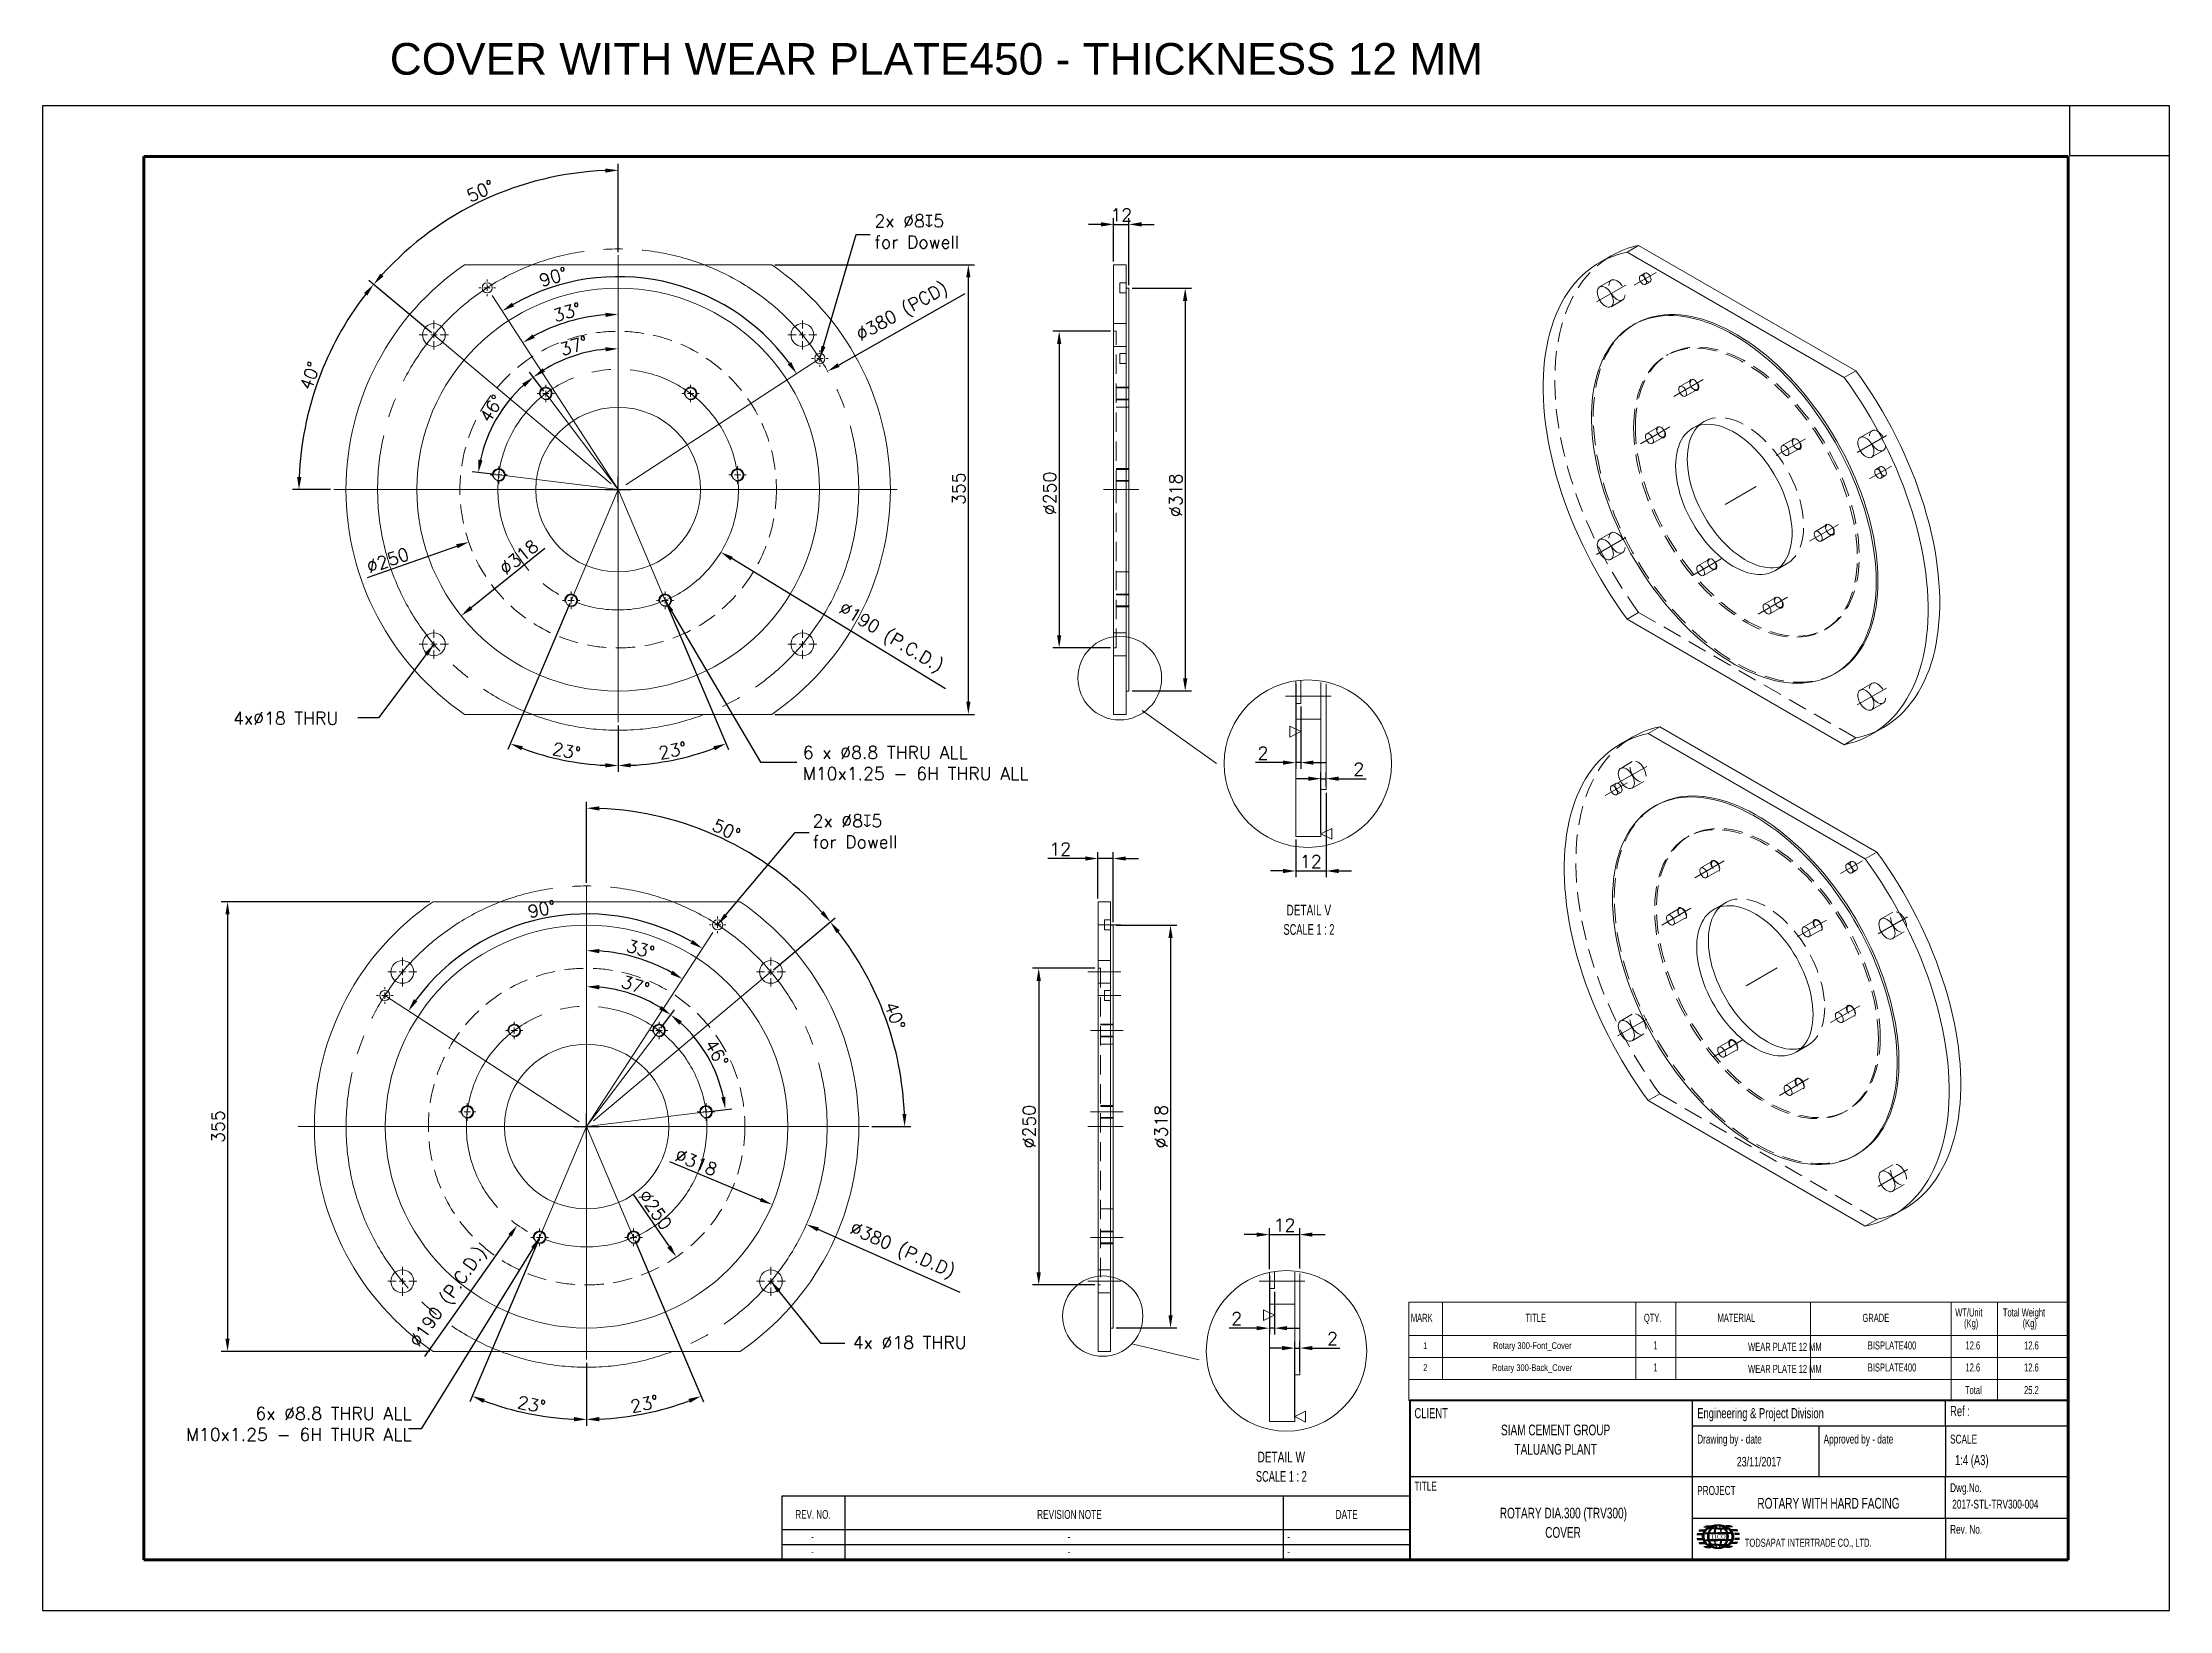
# Model space of a CAD drawing. Header units: millimetres. Extents: x -658 to 2778, y -783 to 455.
# Drawn here: x 1098 to 2778, y -783 to 455 of the extents above; entities that cross this region are included whole.
import ezdxf

# ---------------------------------------------------------------- set-up
doc = ezdxf.new("R2010")
doc.units = ezdxf.units.MM
doc.header["$LTSCALE"] = 12
doc.header["$MEASUREMENT"] = 0
doc.header["$PDSIZE"] = -3
for name, pattern in [('SLD-Center', [19.05, 15.24, -1.27, 1.27, -1.27]), ('SLD-Dashed', [1.905, 1.27, -0.635]), ('SLD-Solid', [0])]:
    doc.linetypes.add(name, pattern=pattern)
doc.layers.get('0').update_dxf_attribs({"color": 6})
for name, color, linetype in [('Frame', 7, 'Continuous'), ('Frame-title', 6, 'Continuous'), ('Layer1', 5, 'Continuous'), ('Layer2', 1, 'Continuous'), ('mainline', 3, 'Continuous'), ('SLD-0', 8, 'SLD-Solid'), ('text', 4, 'Continuous'), ('text-title', 7, 'Continuous')]:
    doc.layers.add(name, color=color, linetype=linetype)
doc.styles.add('SLDTEXTSTYLE1', font='TXT', dxfattribs={"width": 0.695402})
doc.styles.add('SLDTEXTSTYLE2', font='TXT', dxfattribs={"width": 0.7})
doc.styles.add('SLDTEXTSTYLE3', font='TXT', dxfattribs={"width": 0.645455})
doc.styles.get("Standard").update_dxf_attribs({"font": 'romans.shx'})
doc.styles.add('style2', font='swiss.ttf', dxfattribs={"height": 30})
doc.dimstyles.new('ISO-25', dxfattribs={"dimtxt": 2.5, "dimasz": 2.5, "dimexe": 1.25, "dimexo": 0.625, "dimtad": 1, "dimtxsty": 'Standard', "dimcen": 2.5, "dimadec": 0, "dimazin": 0, "dimtfac": 1, "dimtmove": 0, "dimatfit": 3, "dimfxl": 0, "dimarcsym": 0})

msp = doc.modelspace()

# ---------------------------------------------------------------- texts
at = {"color": 3, "linetype": 'Continuous', "lineweight": 0, "insert": (1803.883, 454.569), "char_height": 25, "attachment_point": 2, "style": 'style2'}
msp.add_mtext('COVER WITH WEAR PLATE450 - THICKNESS 12 MM', dxfattribs=at)
at = {"color": 7, "linetype": 'SLD-Solid', "lineweight": 0, "char_height": 10}
for s, insert, attachment_point in [('2x ∅8{\\fGDT;x}5\\Pfor Dowell', (1754.924, 319.106), 1), ('4x∅18 THRU', (1248.395, -73.542), 1), ('6 x ∅8.8 THRU ALL\\PM10x1.25 - 6H THRU ALL\\P', (1698.377, -100.56), 1), ('2x ∅8{\\fGDT;x}5\\Pfor Dowell', (1706.128, -154.486), 1), ('4x ∅18 THRU', (1737.828, -566.347), 1), ('6x ∅8.8 THRU ALL\\PM10x1.25 - 6H THUR ALL', (1389.407, -635.723), 6)]:
    msp.add_mtext(s, dxfattribs=dict(at, insert=insert, attachment_point=attachment_point))
at = {"color": 0, "linetype": 'Continuous', "lineweight": 0, "style": 'SLDTEXTSTYLE2'}
for s, insert, char_height, attachment_point in [('MARK', (2178.648, -548.726), 6.35, 1), ('TITLE', (2269.161, -548.726), 6.35, 1), ('QTY.', (2362.72, -548.726), 6.35, 1), ('MATERIAL', (2420.886, -548.726), 6.35, 1), ('GRADE', (2535.361, -548.726), 6.35, 1), ('WT/Unit', (2608.638, -544.492), 6.35, 1), ('(Kg)', (2615.629, -552.959), 6.35, 1), ('Total Weight', (2646.262, -544.492), 6.35, 1), ('(Kg)', (2661.878, -552.959), 6.35, 1), ('1', (2188.437, -571.163), 5.292, 1), ('Rotary 300-Font_Cover', (2243.694, -571.163), 5.29167, 1), ('1', (2370.146, -570.504), 6.35, 1), ('BISPLATE400', (2539.571, -570.504), 6.35, 1), ('12.6', (2616.782, -570.504), 6.35, 1), ('12.6', (2663.031, -570.504), 6.35, 1), ('1', (2370.146, -587.917), 6.35, 1), ('WEAR PLATE 12 MM', (2445.022, -571.61), 6.35, 1), ('BISPLATE400', (2539.571, -587.917), 6.35, 1), ('12.6', (2616.782, -587.917), 6.35, 1), ('12.6', (2663.031, -587.917), 6.35, 1), ('2', (2188.437, -588.576), 5.292, 1), ('Rotary 300-Back_Cover', (2242.871, -588.576), 5.29167, 1), ('WEAR PLATE 12 MM', (2445.022, -589.024), 6.35, 1), ('Total', (2616.37, -605.761), 6.35, 1), ('25.2', (2663.031, -605.761), 6.35, 1), ('ROTARY DIA.300 (TRV300)', (2299.123, -701.801), 8.46667, 2), ('COVER', (2298.864, -717.09), 8.4667, 2)]:
    msp.add_mtext(s, dxfattribs=dict(at, insert=insert, char_height=char_height, attachment_point=attachment_point))
at = {"color": 7, "linetype": 'Continuous', "lineweight": 0, "style": 'SLDTEXTSTYLE2'}
for s, insert, char_height, attachment_point in [('23/11/2017', (2453.625, -661.737), 7.5, 2), ('ROTARY WITH HARD FACING', (2452.364, -694.076), 8.46667, 1), ('2017-STL-TRV300-004', (2606.27, -695.502), 7, 1)]:
    msp.add_mtext(s, dxfattribs=dict(at, insert=insert, char_height=char_height, attachment_point=attachment_point))
at = {"layer": 'SLD-0', "attachment_point": 1, "style": 'SLDTEXTSTYLE1'}
for s, insert, char_height in [('Ref :', (2604.588, -621.507), 8), ('CLIENT', (2181.464, -623.149), 8), ('Engineering & Project Division', (2404.824, -623.149), 8), ('Drawing by - date', (2404.81, -644.149), 7), ('Approved by - date', (2504.699, -644.149), 7), ('SCALE', (2604.588, -644.149), 7), ('TITLE', (2181.464, -681.292), 7), ('PROJECT', (2404.81, -684.671), 7), ('Dwg.No.', (2604.588, -682.507), 7), ('Rev. No.', (2604.588, -715.364), 7)]:
    msp.add_mtext(s, dxfattribs=dict(at, insert=insert, char_height=char_height))
at = {"layer": 'text', "insert": (2608.505, -660.219), "char_height": 8, "attachment_point": 1, "style": 'SLDTEXTSTYLE1'}
msp.add_mtext('1:4 (A3)', dxfattribs=at)
at = {"layer": 'text-title', "style": 'SLDTEXTSTYLE1'}
for s, insert, char_height, attachment_point in [('REV. NO.', (1706.412, -703.712), 6.8, 2), ('REVISION NOTE', (1908.953, -703.612), 7, 2), ('DATE', (2127.949, -703.612), 7, 2), ('-', (1706.079, -721.917), 5.6, 2), ('-', (1706.079, -733.917), 5.6, 2), ('-', (1908.609, -721.915), 5.6, 2), ('-', (1908.609, -733.915), 5.6, 2), ('-', (2081.081, -721.915), 5.6, 1), ('-', (2081.081, -733.915), 5.6, 1), ('TODSAPAT INTERTRADE CO., LTD.', (2442.413, -726.239), 6.4, 1)]:
    msp.add_mtext(s, dxfattribs=dict(at, insert=insert, char_height=char_height, attachment_point=attachment_point))

# ---------------------------------------------------------------- blocks, each defined once
blk = doc.blocks.new('SW_NOTE_52')
at = {"color": 0, "linetype": 'Continuous', "lineweight": 0, "char_height": 2.1167, "attachment_point": 2, "style": 'SLDTEXTSTYLE2'}
for s, insert in [('SIAM CEMENT GROUP', (11.38, 2.73)), ('TALUANG PLANT', (11.4, -1.09))]:
    blk.add_mtext(s, dxfattribs=dict(at, insert=insert))
blk = doc.blocks.new('*D81')
at = {"color": 0, "linetype": 'SLD-Solid', "lineweight": -2}
for p, q in [((1542.5, 102), (1562.5, 102)), ((1552.5, 92), (1552.5, 112)), ((1811.2, -55.2), (1642.2, 47.5))]:
    blk.add_line(p, q, dxfattribs=at)
at = {"color": 0, "linetype": 'SLD-Solid'}
blk.add_solid([(1643.1, 48.9), (1641.4, 46), (1633.7, 52.6)], dxfattribs=at)
at = {"layer": 'Defpoints', "color": 0, "linetype": 'SLD-Solid'}
for p in [(1471.3, 151.3), (1633.7, 52.6)]:
    blk.add_point(p, dxfattribs=at)
at = {"color": 7, "linetype": 'SLD-Solid', "lineweight": 0, "insert": (1731.2, 14.2), "char_height": 10, "attachment_point": 1, "rotation": 328.7196}
blk.add_mtext('∅190 (P.C.D.)', dxfattribs=at)
blk = doc.blocks.new('*D85')
at = {"color": 0, "linetype": 'SLD-Solid', "lineweight": -2}
for p, q in [((1405, 225.7), (1355.6, 267.2)), ((1325.4, 102), (1295.4, 102))]:
    blk.add_line(p, q, dxfattribs=at)
blk.add_arc((1552.5, 102), 252.1, 142.273, 177.727, dxfattribs=at)
at = {"color": 0, "linetype": 'SLD-Solid'}
for points in [[(1351.8, 257.3), (1354.4, 255.2), (1359.4, 264)], [(1302.3, 111.9), (1298.9, 112), (1300.4, 102)]]:
    blk.add_solid(points, dxfattribs=at)
at = {"layer": 'Defpoints', "color": 0, "linetype": 'SLD-Solid'}
for p in [(1407, 224.1), (1327.2, 215.1), (1327.9, 102), (1552.5, 102), (1773, 102)]:
    blk.add_point(p, dxfattribs=at)
at = {"color": 7, "linetype": 'SLD-Solid', "lineweight": 0, "insert": (1300.5, 183.1), "char_height": 10, "attachment_point": 1, "rotation": 70}
blk.add_mtext('40°', dxfattribs=at)
blk = doc.blocks.new('*D89')
at = {"color": 0, "linetype": 'SLD-Solid', "lineweight": -2}
for p, q in [((1542.5, 102), (1562.5, 102)), ((1552.5, 92), (1552.5, 112)), ((1354.5, 32.5), (1425.1, 57.3))]:
    blk.add_line(p, q, dxfattribs=at)
at = {"color": 0, "linetype": 'SLD-Solid'}
blk.add_solid([(1424.6, 58.9), (1425.7, 55.7), (1434.6, 60.6)], dxfattribs=at)
at = {"layer": 'Defpoints', "color": 0, "linetype": 'SLD-Solid'}
for p in [(1670.5, 143.4), (1434.6, 60.6)]:
    blk.add_point(p, dxfattribs=at)
at = {"color": 7, "linetype": 'SLD-Solid', "lineweight": 0, "insert": (1352.7, 45.1), "char_height": 10, "attachment_point": 1, "rotation": 19.3342}
blk.add_mtext('∅250', dxfattribs=at)
blk = doc.blocks.new('SW_CENTERMARKSYMBOL_61')
at = {"color": 0, "linetype": 'SLD-Solid', "lineweight": 0}
for p, q in [((0, 1.25), (0, 46.26)), ((-1.25, 0), (-56.14, 0)), ((0, 0), (-0.63, 0)), ((0, 0), (0, 0.62)), ((0, 0), (0, -0.63)), ((0, 0), (0.62, 0)), ((1.25, 0), (55.13, 0)), ((0, -1.25), (0, -45.91))]:
    blk.add_line(p, q, dxfattribs=at)
blk = doc.blocks.new('SW_CENTERMARKSYMBOL_64')
at = {"color": 0, "linetype": 'SLD-Solid', "lineweight": 0}
for p, q in [((-1.25, 0), (-2.875, 0)), ((0, 0), (-0.625, 0)), ((0, 1.25), (0, 2.875)), ((0, 0), (0, 0.625)), ((0, 0), (0, -0.625)), ((0, 0), (0.625, 0)), ((1.25, 0), (2.875, 0)), ((0, -1.25), (0, -2.875))]:
    blk.add_line(p, q, dxfattribs=at)
blk = doc.blocks.new('SW_CENTERMARKSYMBOL_65')
at = {"color": 0, "linetype": 'SLD-Solid', "lineweight": 0}
for p, q in [((-1.25, 0), (-2.875, 0)), ((0, 0), (-0.625, 0)), ((0, 1.25), (0, 2.875)), ((0, 0), (0, 0.625)), ((0, 0), (0, -0.625)), ((0, 0), (0.625, 0)), ((1.25, 0), (2.875, 0)), ((0, -1.25), (0, -2.875))]:
    blk.add_line(p, q, dxfattribs=at)
blk = doc.blocks.new('SW_CENTERMARKSYMBOL_68')
at = {"color": 0, "linetype": 'SLD-Solid', "lineweight": 0}
for p, q in [((-1.25, 0), (-1.725, 0)), ((0, 0), (-0.625, 0)), ((0, 1.25), (0, 1.725)), ((0, 0), (0, 0.625)), ((0, 0), (0, -0.625)), ((0, 0), (0.625, 0)), ((1.25, 0), (1.725, 0)), ((0, -1.25), (0, -1.725))]:
    blk.add_line(p, q, dxfattribs=at)
blk = doc.blocks.new('SW_CENTERMARKSYMBOL_69')
at = {"color": 0, "linetype": 'SLD-Solid', "lineweight": 0}
for p, q in [((-1.25, 0), (-1.725, 0)), ((0, 0), (-0.625, 0)), ((0, 1.25), (0, 1.725)), ((0, 0), (0, 0.625)), ((0, 0), (0, -0.625)), ((0, 0), (0.625, 0)), ((1.25, 0), (1.725, 0)), ((0, -1.25), (0, -1.725))]:
    blk.add_line(p, q, dxfattribs=at)
blk = doc.blocks.new('SW_CENTERMARKSYMBOL_70')
at = {"color": 0, "linetype": 'SLD-Solid', "lineweight": 0}
for p, q in [((-1.25, 0), (-1.725, 0)), ((0, 0), (-0.625, 0)), ((0, 1.25), (0, 1.725)), ((0, 0), (0, 0.625)), ((0, 0), (0, -0.625)), ((0, 0), (0.625, 0)), ((1.25, 0), (1.725, 0)), ((0, -1.25), (0, -1.725))]:
    blk.add_line(p, q, dxfattribs=at)
blk = doc.blocks.new('SW_CENTERMARKSYMBOL_72')
at = {"color": 0, "linetype": 'SLD-Solid', "lineweight": 0}
for p, q in [((-1.25, 0), (-1.625, 0)), ((0, 0), (-0.625, 0)), ((0, 1.25), (0, 1.625)), ((0, 0), (0, 0.625)), ((0, 0), (0, -0.625)), ((0, 0), (0.625, 0)), ((1.25, 0), (1.625, 0)), ((0, -1.25), (0, -1.625))]:
    blk.add_line(p, q, dxfattribs=at)
blk = doc.blocks.new('SW_CENTERMARKSYMBOL_73')
at = {"color": 0, "linetype": 'SLD-Solid', "lineweight": 0}
for p, q in [((-1.25, 0), (-1.625, 0)), ((0, 0), (-0.625, 0)), ((0, 1.25), (0, 1.625)), ((0, 0), (0, 0.625)), ((0, 0), (0, -0.625)), ((0, 0), (0.625, 0)), ((1.25, 0), (1.625, 0)), ((0, -1.25), (0, -1.625))]:
    blk.add_line(p, q, dxfattribs=at)
blk = doc.blocks.new('*D90')
at = {"color": 0, "linetype": 'SLD-Solid', "lineweight": -2}
for p, q in [((1933.9, 311.4), (1923.9, 311.4)), ((1943.9, 282), (1943.9, 316.4)), ((1943.9, 311.4), (1955.9, 311.4)), ((1955.9, 263.5), (1955.9, 316.4)), ((1965.9, 311.4), (1975.9, 311.4))]:
    blk.add_line(p, q, dxfattribs=at)
at = {"color": 0, "linetype": 'SLD-Solid'}
for points in [[(1933.9, 313.1), (1933.9, 309.7), (1943.9, 311.4)], [(1965.9, 313.1), (1965.9, 309.7), (1955.9, 311.4)]]:
    blk.add_solid(points, dxfattribs=at)
at = {"layer": 'Defpoints', "color": 0, "linetype": 'SLD-Solid'}
for p in [(1955.9, 311.4), (1943.9, 279.5), (1955.9, 261)]:
    blk.add_point(p, dxfattribs=at)
at = {"color": 7, "linetype": 'SLD-Solid', "lineweight": 0, "insert": (1949.9, 323.9), "char_height": 10, "attachment_point": 2}
blk.add_mtext('12', dxfattribs=at)
blk = doc.blocks.new('*D91')
at = {"color": 0, "linetype": 'SLD-Solid', "lineweight": -2}
for p, q in [((1941.4, 227), (1895.9, 227)), ((1900.9, 217), (1900.9, -13)), ((1941.4, -23), (1895.9, -23))]:
    blk.add_line(p, q, dxfattribs=at)
at = {"color": 0, "linetype": 'SLD-Solid'}
for points in [[(1899.2, 217), (1902.5, 217), (1900.9, 227)], [(1899.2, -13), (1902.5, -13), (1900.9, -23)]]:
    blk.add_solid(points, dxfattribs=at)
at = {"layer": 'Defpoints', "color": 0, "linetype": 'SLD-Solid'}
for p in [(1943.9, 227), (1900.9, -23), (1943.9, -23)]:
    blk.add_point(p, dxfattribs=at)
at = {"color": 7, "linetype": 'SLD-Solid', "lineweight": 0, "insert": (1888.4, 99), "char_height": 10, "attachment_point": 2, "rotation": 90}
blk.add_mtext('%%c250', dxfattribs=at)
blk = doc.blocks.new('*D95')
at = {"color": 0, "linetype": 'SLD-Solid', "lineweight": -2}
for p, q in [((1586.3, -323.1), (1597.1, -308.7)), ((1624.4, -389.1), (1642.2, -386.9))]:
    blk.add_line(p, q, dxfattribs=at)
blk.add_arc((1527.6, -400.9), 110.5, 12.1877, 47.8123, dxfattribs=at)
at = {"color": 0, "linetype": 'SLD-Solid'}
for points in [[(1600.7, -320.4), (1602.9, -317.8), (1594.1, -312.7)], [(1637.3, -377.3), (1634, -377.9), (1637.3, -387.5)]]:
    blk.add_solid(points, dxfattribs=at)
at = {"layer": 'Defpoints', "color": 0, "linetype": 'SLD-Solid'}
for p in [(1584.8, -325.1), (1629.8, -358.9), (1527.6, -400.9), (1527.6, -400.9), (1621.9, -389.4)]:
    blk.add_point(p, dxfattribs=at)
at = {"color": 7, "linetype": 'SLD-Solid', "lineweight": 0, "insert": (1629.1, -330.8), "char_height": 10, "attachment_point": 1, "rotation": 300}
blk.add_mtext('46°', dxfattribs=at)
blk = doc.blocks.new('*D99')
at = {"color": 0, "linetype": 'SLD-Solid', "lineweight": -2}
for p, q in [((1675.1, -277.2), (1723.9, -236.2)), ((1752.9, -400.9), (1783.8, -400.9))]:
    blk.add_line(p, q, dxfattribs=at)
blk.add_arc((1527.6, -400.9), 251.2, 2.2808, 37.7192, dxfattribs=at)
at = {"color": 0, "linetype": 'SLD-Solid'}
for points in [[(1725, -248.3), (1727.6, -246.2), (1720.1, -239.4)], [(1780.3, -390.9), (1777, -391), (1778.8, -400.9)]]:
    blk.add_solid(points, dxfattribs=at)
at = {"layer": 'Defpoints', "color": 0, "linetype": 'SLD-Solid'}
for p in [(1673.2, -278.8), (1772.1, -343), (1299.7, -400.9), (1527.6, -400.9), (1750.4, -400.9)]:
    blk.add_point(p, dxfattribs=at)
at = {"color": 7, "linetype": 'SLD-Solid', "lineweight": 0, "insert": (1772, -301.3), "char_height": 10, "attachment_point": 1, "rotation": 290}
blk.add_mtext('40°', dxfattribs=at)
blk = doc.blocks.new('*D102')
at = {"color": 0, "linetype": 'SLD-Solid', "lineweight": -2}
for p, q in [((1403.8, -223.4), (1239, -223.4)), ((1244, -233.4), (1244, -568.4)), ((1403.8, -578.4), (1239, -578.4))]:
    blk.add_line(p, q, dxfattribs=at)
at = {"color": 0, "linetype": 'SLD-Solid'}
for points in [[(1242.3, -233.4), (1245.6, -233.4), (1244, -223.4)], [(1242.3, -568.4), (1245.6, -568.4), (1244, -578.4)]]:
    blk.add_solid(points, dxfattribs=at)
at = {"layer": 'Defpoints', "color": 0, "linetype": 'SLD-Solid'}
for p in [(1406.3, -223.4), (1244, -578.4), (1406.3, -578.4)]:
    blk.add_point(p, dxfattribs=at)
at = {"color": 7, "linetype": 'SLD-Solid', "lineweight": 0, "insert": (1231.5, -400.9), "char_height": 10, "attachment_point": 2, "rotation": 90}
blk.add_mtext('355', dxfattribs=at)
blk = doc.blocks.new('*D103')
at = {"color": 0, "linetype": 'SLD-Solid', "lineweight": -2}
blk.add_line((1593.1, -428.4), (1665, -458.6), dxfattribs=at)
at = {"color": 0, "linetype": 'SLD-Solid'}
blk.add_solid([(1665.6, -457.1), (1664.4, -460.1), (1674.2, -462.5)], dxfattribs=at)
at = {"layer": 'Defpoints', "color": 0, "linetype": 'SLD-Solid'}
for p in [(1381, -339.4), (1674.2, -462.5)]:
    blk.add_point(p, dxfattribs=at)
at = {"color": 7, "linetype": 'SLD-Solid', "lineweight": 0, "insert": (1600.3, -417.9), "char_height": 10, "attachment_point": 1, "rotation": 337.2252}
blk.add_mtext('∅318', dxfattribs=at)
blk = doc.blocks.new('*D104')
at = {"color": 0, "linetype": 'SLD-Solid', "lineweight": -2}
blk.add_line((1564.6, -454.7), (1592.8, -495.7), dxfattribs=at)
at = {"color": 0, "linetype": 'SLD-Solid'}
blk.add_solid([(1594.2, -494.7), (1591.4, -496.6), (1598.5, -503.9)], dxfattribs=at)
at = {"layer": 'Defpoints', "color": 0, "linetype": 'SLD-Solid'}
for p in [(1456.8, -297.9), (1598.5, -503.9)]:
    blk.add_point(p, dxfattribs=at)
at = {"color": 7, "linetype": 'SLD-Solid', "lineweight": 0, "insert": (1576.3, -449.7), "char_height": 10, "attachment_point": 1, "rotation": 304.5201}
blk.add_mtext('∅250', dxfattribs=at)
blk = doc.blocks.new('SW_CENTERMARKSYMBOL_74')
at = {"color": 0, "linetype": 'SLD-Solid', "lineweight": 0}
for p, q in [((0, 1.25), (0, 47.52)), ((-1.25, 0), (-56.98, 0)), ((0, 0), (-0.63, 0)), ((0, 0), (0, 0.63)), ((0, 0), (0, -0.63)), ((0, 0), (0.63, 0)), ((1.25, 0), (55.7, 0)), ((0, -1.25), (0, -45.97))]:
    blk.add_line(p, q, dxfattribs=at)
blk = doc.blocks.new('SW_CENTERMARKSYMBOL_75')
at = {"color": 0, "linetype": 'SLD-Solid', "lineweight": 0}
for p, q in [((-1.25, 0), (-2.875, 0)), ((0, 0), (-0.625, 0)), ((0, 1.25), (0, 2.875)), ((0, 0), (0, 0.625)), ((0, 0), (0, -0.625)), ((0, 0), (0.625, 0)), ((1.25, 0), (2.875, 0)), ((0, -1.25), (0, -2.875))]:
    blk.add_line(p, q, dxfattribs=at)
blk = doc.blocks.new('SW_CENTERMARKSYMBOL_76')
at = {"color": 0, "linetype": 'SLD-Solid', "lineweight": 0}
for p, q in [((-1.25, 0), (-2.875, 0)), ((0, 0), (-0.625, 0)), ((0, 1.25), (0, 2.875)), ((0, 0), (0, 0.625)), ((0, 0), (0, -0.625)), ((0, 0), (0.625, 0)), ((1.25, 0), (2.875, 0)), ((0, -1.25), (0, -2.875))]:
    blk.add_line(p, q, dxfattribs=at)
blk = doc.blocks.new('SW_CENTERMARKSYMBOL_77')
at = {"color": 0, "linetype": 'SLD-Solid', "lineweight": 0}
for p, q in [((-1.25, 0), (-2.875, 0)), ((0, 0), (-0.625, 0)), ((0, 1.25), (0, 2.875)), ((0, 0), (0, 0.625)), ((0, 0), (0, -0.625)), ((0, 0), (0.625, 0)), ((1.25, 0), (2.875, 0)), ((0, -1.25), (0, -2.875))]:
    blk.add_line(p, q, dxfattribs=at)
blk = doc.blocks.new('SW_CENTERMARKSYMBOL_78')
at = {"color": 0, "linetype": 'SLD-Solid', "lineweight": 0}
for p, q in [((-1.25, 0), (-2.875, 0)), ((0, 0), (-0.625, 0)), ((0, 1.25), (0, 2.875)), ((0, 0), (0, 0.625)), ((0, 0), (0, -0.625)), ((0, 0), (0.625, 0)), ((1.25, 0), (2.875, 0)), ((0, -1.25), (0, -2.875))]:
    blk.add_line(p, q, dxfattribs=at)
blk = doc.blocks.new('SW_CENTERMARKSYMBOL_79')
at = {"color": 0, "linetype": 'SLD-Solid', "lineweight": 0}
for p, q in [((-1.25, 0), (-1.725, 0)), ((0, 0), (-0.625, 0)), ((0, 1.25), (0, 1.725)), ((0, 0), (0, 0.625)), ((0, 0), (0, -0.625)), ((0, 0), (0.625, 0)), ((1.25, 0), (1.725, 0)), ((0, -1.25), (0, -1.725))]:
    blk.add_line(p, q, dxfattribs=at)
blk = doc.blocks.new('SW_CENTERMARKSYMBOL_80')
at = {"color": 0, "linetype": 'SLD-Solid', "lineweight": 0}
for p, q in [((-1.25, 0), (-1.725, 0)), ((0, 0), (-0.625, 0)), ((0, 1.25), (0, 1.725)), ((0, 0), (0, 0.625)), ((0, 0), (0, -0.625)), ((0, 0), (0.625, 0)), ((1.25, 0), (1.725, 0)), ((0, -1.25), (0, -1.725))]:
    blk.add_line(p, q, dxfattribs=at)
blk = doc.blocks.new('SW_CENTERMARKSYMBOL_81')
at = {"color": 0, "linetype": 'SLD-Solid', "lineweight": 0}
for p, q in [((-1.25, 0), (-1.725, 0)), ((0, 0), (-0.625, 0)), ((0, 1.25), (0, 1.725)), ((0, 0), (0, 0.625)), ((0, 0), (0, -0.625)), ((0, 0), (0.625, 0)), ((1.25, 0), (1.725, 0)), ((0, -1.25), (0, -1.725))]:
    blk.add_line(p, q, dxfattribs=at)
blk = doc.blocks.new('SW_CENTERMARKSYMBOL_82')
at = {"color": 0, "linetype": 'SLD-Solid', "lineweight": 0}
for p, q in [((-1.25, 0), (-1.725, 0)), ((0, 0), (-0.625, 0)), ((0, 1.25), (0, 1.725)), ((0, 0), (0, 0.625)), ((0, 0), (0, -0.625)), ((0, 0), (0.625, 0)), ((1.25, 0), (1.725, 0)), ((0, -1.25), (0, -1.725))]:
    blk.add_line(p, q, dxfattribs=at)
blk = doc.blocks.new('SW_CENTERMARKSYMBOL_83')
at = {"color": 0, "linetype": 'SLD-Solid', "lineweight": 0}
for p, q in [((-1.25, 0), (-1.725, 0)), ((0, 0), (-0.625, 0)), ((0, 1.25), (0, 1.725)), ((0, 0), (0, 0.625)), ((0, 0), (0, -0.625)), ((0, 0), (0.625, 0)), ((1.25, 0), (1.725, 0)), ((0, -1.25), (0, -1.725))]:
    blk.add_line(p, q, dxfattribs=at)
blk = doc.blocks.new('SW_CENTERMARKSYMBOL_84')
at = {"color": 0, "linetype": 'SLD-Solid', "lineweight": 0}
for p, q in [((-1.25, 0), (-1.725, 0)), ((0, 0), (-0.625, 0)), ((0, 1.25), (0, 1.725)), ((0, 0), (0, 0.625)), ((0, 0), (0, -0.625)), ((0, 0), (0.625, 0)), ((1.25, 0), (1.725, 0)), ((0, -1.25), (0, -1.725))]:
    blk.add_line(p, q, dxfattribs=at)
blk = doc.blocks.new('SW_CENTERMARKSYMBOL_85')
at = {"color": 0, "linetype": 'SLD-Solid', "lineweight": 0}
for p, q in [((-1.25, 0), (-1.625, 0)), ((0, 0), (-0.625, 0)), ((0, 1.25), (0, 1.625)), ((0, 0), (0, 0.625)), ((0, 0), (0, -0.625)), ((0, 0), (0.625, 0)), ((1.25, 0), (1.625, 0)), ((0, -1.25), (0, -1.625))]:
    blk.add_line(p, q, dxfattribs=at)
blk = doc.blocks.new('SW_CENTERMARKSYMBOL_86')
at = {"color": 0, "linetype": 'SLD-Solid', "lineweight": 0}
for p, q in [((-1.25, 0), (-1.625, 0)), ((0, 0), (-0.625, 0)), ((0, 1.25), (0, 1.625)), ((0, 0), (0, 0.625)), ((0, 0), (0, -0.625)), ((0, 0), (0.625, 0)), ((1.25, 0), (1.625, 0)), ((0, -1.25), (0, -1.625))]:
    blk.add_line(p, q, dxfattribs=at)
blk = doc.blocks.new('*D105')
at = {"color": 0, "linetype": 'SLD-Solid', "lineweight": -2}
for p, q in [((1931.5, -220.9), (1931.5, -184.3)), ((1943.5, -239.4), (1943.5, -184.3)), ((1921.5, -189.3), (1891.8, -189.3)), ((1943.5, -189.3), (1931.5, -189.3)), ((1953.5, -189.3), (1963.5, -189.3))]:
    blk.add_line(p, q, dxfattribs=at)
at = {"color": 0, "linetype": 'SLD-Solid'}
for points in [[(1921.5, -187.6), (1921.5, -190.9), (1931.5, -189.3)], [(1953.5, -187.6), (1953.5, -190.9), (1943.5, -189.3)]]:
    blk.add_solid(points, dxfattribs=at)
at = {"layer": 'Defpoints', "color": 0, "linetype": 'SLD-Solid'}
for p in [(1943.5, -189.3), (1931.5, -223.4), (1943.5, -241.9)]:
    blk.add_point(p, dxfattribs=at)
at = {"color": 7, "linetype": 'SLD-Solid', "lineweight": 0, "insert": (1901.7, -176.8), "char_height": 10, "attachment_point": 2}
blk.add_mtext('12', dxfattribs=at)
blk = doc.blocks.new('*D106')
at = {"color": 0, "linetype": 'SLD-Solid', "lineweight": -2}
for p, q in [((1946, -241.9), (1993.8, -241.9)), ((1988.8, -251.9), (1988.8, -549.9)), ((1946, -559.9), (1993.8, -559.9))]:
    blk.add_line(p, q, dxfattribs=at)
at = {"color": 0, "linetype": 'SLD-Solid'}
for points in [[(1987.2, -251.9), (1990.5, -251.9), (1988.8, -241.9)], [(1987.2, -549.9), (1990.5, -549.9), (1988.8, -559.9)]]:
    blk.add_solid(points, dxfattribs=at)
at = {"layer": 'Defpoints', "color": 0, "linetype": 'SLD-Solid'}
for p in [(1943.5, -241.9), (1943.5, -559.9), (1988.8, -559.9)]:
    blk.add_point(p, dxfattribs=at)
at = {"color": 7, "linetype": 'SLD-Solid', "lineweight": 0, "insert": (1976.3, -400.9), "char_height": 10, "attachment_point": 2, "rotation": 90}
blk.add_mtext('%%c318', dxfattribs=at)
blk = doc.blocks.new('A$C423238B9')
at = {"layer": 'Layer1'}
for p, q in [((10.6, 30.4), (17.4, 30.4)), ((12.8, 34.5), (19.6, 34.5)), ((13.4, 35.1), (20.1, 35.1)), ((14, 35.9), (20.8, 35.9)), ((20, 40.1), (26.3, 40.1)), ((21.7, 40.8), (27.8, 40.8)), ((23.8, 41.5), (29.5, 41.5)), ((56.4, 41.5), (50.7, 41.5)), ((58.5, 40.8), (52.4, 40.8)), ((60.2, 40.1), (53.9, 40.1)), ((66.2, 35.9), (59.4, 35.9)), ((66.9, 35.1), (60.1, 35.1)), ((67.4, 34.5), (60.6, 34.5)), ((69.6, 30.4), (62.8, 30.4)), ((10.2, 29), (17, 29)), ((10.2, 23.5), (17, 23.5)), ((10.3, 29.7), (17.2, 29.7)), ((10.3, 22.8), (17.2, 22.8)), ((10.6, 22), (17.4, 22)), ((12.8, 18), (19.6, 18)), ((13.4, 17.3), (20.1, 17.3)), ((14, 16.5), (20.8, 16.5)), ((20, 12.3), (26.3, 12.3)), ((21.7, 11.6), (27.8, 11.6)), ((23.8, 10.9), (29.5, 10.9)), ((56.4, 10.9), (50.7, 10.9)), ((58.5, 11.6), (52.4, 11.6)), ((60.2, 12.3), (53.9, 12.3)), ((66.2, 16.5), (59.4, 16.5)), ((66.9, 17.3), (60.1, 17.3)), ((67.4, 18), (60.6, 18)), ((69.6, 22), (62.8, 22)), ((69.9, 29.7), (63, 29.7)), ((69.9, 22.8), (63, 22.8)), ((70, 29), (63.2, 29)), ((70, 23.5), (63.2, 23.5))]:
    blk.add_line(p, q, dxfattribs=at)
at = {"layer": 'Layer2'}
for p, q in [((20.5, 30.7), (25.9, 30.7)), ((20.8, 31.5), (26.1, 31.5)), ((29.2, 37.3), (25.1, 37.3)), ((29.9, 38.1), (26, 38.1)), ((39.7, 30.7), (27.4, 30.7)), ((27.6, 31.5), (34.9, 31.5)), ((36, 37.3), (30.3, 37.3)), ((36.2, 38.1), (30.9, 38.1)), ((35.7, 31.5), (39.7, 31.5)), ((39.7, 37.3), (36.5, 37.3)), ((39.7, 38.1), (36.7, 38.1)), ((39.7, 38.1), (42.7, 38.1)), ((39.7, 37.3), (42.9, 37.3)), ((43.8, 31.5), (39.7, 31.5)), ((39.7, 30.7), (52.1, 30.7)), ((43.3, 38.1), (48.6, 38.1)), ((43.5, 37.3), (49.1, 37.3)), ((51.9, 31.5), (44.6, 31.5)), ((49.6, 38.1), (53.5, 38.1)), ((50.2, 37.3), (54.4, 37.3)), ((58.7, 31.5), (53.3, 31.5)), ((59, 30.7), (53.5, 30.7)), ((20.5, 21.7), (25.9, 21.7)), ((20.8, 20.9), (26.1, 20.9)), ((29.2, 15.1), (25.1, 15.1)), ((29.9, 14.3), (26, 14.3)), ((39.7, 21.7), (27.4, 21.7)), ((27.4, 21.7), (39.7, 21.7)), ((27.6, 20.9), (34.9, 20.9)), ((36, 15.1), (30.3, 15.1)), ((36.2, 14.3), (30.9, 14.3)), ((35.7, 20.9), (39.7, 20.9)), ((39.7, 15.1), (36.5, 15.1)), ((39.7, 14.3), (36.7, 14.3)), ((39.7, 21.7), (52.1, 21.7)), ((52.1, 21.7), (39.7, 21.7)), ((43.8, 20.9), (39.7, 20.9)), ((39.7, 15.1), (42.9, 15.1)), ((39.7, 14.3), (42.7, 14.3)), ((43.3, 14.3), (48.6, 14.3)), ((43.5, 15.1), (49.1, 15.1)), ((51.9, 20.9), (44.6, 20.9)), ((49.6, 14.3), (53.5, 14.3)), ((50.2, 15.1), (54.4, 15.1)), ((58.7, 20.9), (53.3, 20.9)), ((59, 21.7), (53.5, 21.7))]:
    blk.add_line(p, q, dxfattribs=at)
for major_axis, ratio, start_param, end_param in [((-20, 0), 0.81474, 9.753125299455156, 16.03631060663474), ((-20, 0), 0.81474, 10.239118, 16.522303), ((0, 16.3), 0.879437, 11.323922, 17.607107), ((0, 16.3), 0.879437, 10.7148782070303, 16.99806351420989), ((0, 16.3), 0.879437, 11.8099142296908, 18.09309953687039), ((0, 16.3), 0.879437, 7.573286, 8.134678), ((0, 16.3), 0.879437, 7.103736, 7.525634), ((-0.1, 16.3), 0.262552, 0.817837, 1.240529), ((-0.1, 16.3), 0.262552, 0.065545, 0.753571), ((0, -16.3), 0.314277, 2.385136, 3.069213), ((0, -16.3), 0.314277, 1.899144, 2.321042), ((-20, 0), 0.81474, 9.144082, 9.705474), ((20, 0), 0.81474, 10.239118, 10.995574), ((0, 16.3), 0.879437, 8.182329, 8.604227), ((0, 16.3), 0.879437, 2.385136, 3.141593), ((0, 16.3), 0.314277, 1.899144, 2.321042), ((0, 16.3), 0.314277, 2.385136, 3.069213), ((0.1, -16.3), 0.262552, 0.065545, 0.753571), ((0.1, -16.3), 0.262552, 0.817837, 1.240529), ((0, 16.3), 0.879437, 10.245329, 10.667227), ((-20, 0), 0.81474, 8.674533, 9.096431)]:
    blk.add_ellipse((39.7, 26.2), major_axis=major_axis, ratio=ratio, start_param=start_param, end_param=end_param, dxfattribs=at)
at = {"layer": 'Layer2', "extrusion": (0, 0, -1)}
blk.add_ellipse((39.7, 26.2), major_axis=(-22.2, 0), ratio=0.733333, dxfattribs=at)
for major_axis, ratio, start_param, end_param in [((20, 0), 0.81474, 9.144082, 9.705474), ((20, 0), 0.81474, 9.753125, 10.175023), ((0, 16.3), 0.787941, 7.573286, 13.856471), ((0, 16.3), 0.787941, 7.573286, 13.856471), ((0, 16.3), 0.787941, 5.526729, 11.809914), ((0, 16.3), 0.787941, 7.103736389987955, 13.38692169716754), ((0, 16.3), 0.787941, 7.103736389987955, 13.38692169716754), ((20, 0), 0.81474, 10.239118, 10.995574), ((0, 16.3), 0.787941, 10.714878, 11.27627), ((0, 16.3), 0.787941, 10.714878, 11.27627), ((0, 16.3), 0.787941, 11.323922, 11.74582), ((0, -16.3), 0.314277, 1.899144, 2.321042), ((0, -16.3), 0.314277, 2.385136, 3.069213), ((0.1, 16.3), 0.262552, 0.065545, 0.753571), ((0.1, 16.3), 0.262552, 0.817837, 1.240529), ((20, 0), 0.81474, 8.674533, 9.096431), ((0, 16.3), 0.787941, 10.245329, 10.667227), ((0, 16.3), 0.787941, 10.245329, 10.667227), ((0, 16.3), 0.787941, 8.668322, 10.181234), ((0, 16.3), 0.787941, 8.668322, 10.181234), ((-0.1, -16.3), 0.262552, 0.817837, 1.240529), ((-0.1, -16.3), 0.262552, 0.065545, 0.753571), ((-20, 0), 0.81474, 10.239118, 10.995574), ((0, 16.3), 0.314277, 2.385136, 3.069213), ((0, 16.3), 0.314277, 1.899144, 2.321042), ((0, 16.3), 0.787941, 8.182329, 8.604227), ((0, 16.3), 0.787941, 8.182329, 8.604227)]:
    blk.add_ellipse((39.7, 26.2), major_axis=major_axis, ratio=ratio, start_param=start_param, end_param=end_param, dxfattribs=at)
at = {"layer": 'text', "color": 5, "insert": (40.1, 26.3), "char_height": 5.933, "attachment_point": 5}
blk.add_mtext('{\\fTimes New Roman|b0|i0|c0|p18;TICO}', dxfattribs=at)
blk = doc.blocks.new('*D78')
at = {"color": 0, "linetype": 'SLD-Solid', "lineweight": -2}
blk.add_line((1493.8, 179.8), (1482.6, 194.8), dxfattribs=at)
blk.add_arc((1552.5, 102), 111.2, 95.1535, 121.8465, dxfattribs=at)
at = {"color": 0, "linetype": 'SLD-Solid'}
for points in [[(1542.4, 214.4), (1542.6, 211.1), (1552.5, 213.2)], [(1494.8, 195.1), (1492.9, 197.8), (1485.6, 190.8)]]:
    blk.add_solid(points, dxfattribs=at)
at = {"layer": 'Defpoints', "color": 0, "linetype": 'SLD-Solid'}
for p in [(1552.5, 287), (1506.1, 203), (1495.3, 177.8), (1552.5, 102), (1552.5, -81.7)]:
    blk.add_point(p, dxfattribs=at)
at = {"color": 7, "linetype": 'SLD-Solid', "lineweight": 0, "insert": (1505.5, 216.9), "char_height": 10, "attachment_point": 1, "rotation": 17.618}
blk.add_mtext('37°', dxfattribs=at)
blk = doc.blocks.new('*D79')
at = {"color": 0, "linetype": 'SLD-Solid', "lineweight": -2}
for p, q in [((1493.8, 179.8), (1482.6, 194.8)), ((1455.7, 113.9), (1437.2, 116.1))]:
    blk.add_line(p, q, dxfattribs=at)
blk.add_arc((1552.5, 102), 111.2, 132.1535, 167.8465, dxfattribs=at)
at = {"color": 0, "linetype": 'SLD-Solid'}
for points in [[(1476.8, 185.7), (1478.9, 183.1), (1485.6, 190.8)], [(1445.4, 125.1), (1442.1, 125.7), (1442.1, 115.5)]]:
    blk.add_solid(points, dxfattribs=at)
at = {"layer": 'Defpoints', "color": 0, "linetype": 'SLD-Solid'}
for p in [(1495.3, 177.8), (1449.6, 144.2), (1458.2, 113.6), (1552.5, 102), (1552.5, 102)]:
    blk.add_point(p, dxfattribs=at)
at = {"color": 7, "linetype": 'SLD-Solid', "lineweight": 0, "insert": (1442.4, 159.3), "char_height": 10, "attachment_point": 1, "rotation": 57.8947}
blk.add_mtext('46°', dxfattribs=at)
blk = doc.blocks.new('*D80')
at = {"color": 0, "linetype": 'SLD-Solid', "lineweight": -2}
for p, q in [((1590.6, 12.2), (1639.6, -103.2)), ((1552.5, -84.2), (1552.5, -120.9))]:
    blk.add_line(p, q, dxfattribs=at)
blk.add_arc((1552.5, 102), 217.9, 272.6301, 290.3699, dxfattribs=at)
at = {"color": 0, "linetype": 'SLD-Solid'}
for points in [[(1627.7, -100.7), (1629, -103.8), (1637.6, -98.6)], [(1562.5, -117.3), (1562.5, -114), (1552.5, -115.9)]]:
    blk.add_solid(points, dxfattribs=at)
at = {"layer": 'Defpoints', "color": 0, "linetype": 'SLD-Solid'}
for p in [(1552.5, 287), (1552.5, 102), (1589.6, 14.5), (1552.5, -81.7), (1581.6, -113.9)]:
    blk.add_point(p, dxfattribs=at)
at = {"color": 7, "linetype": 'SLD-Solid', "lineweight": 0, "insert": (1583.7, -101.3), "char_height": 10, "attachment_point": 1, "rotation": 11.5}
blk.add_mtext('23°', dxfattribs=at)
blk = doc.blocks.new('*D82')
at = {"color": 0, "linetype": 'SLD-Solid', "lineweight": -2}
blk.add_arc((1552.5, 102), 138.3, 94.1436, 118.8564, dxfattribs=at)
at = {"color": 0, "linetype": 'SLD-Solid'}
for points in [[(1542.5, 241.6), (1542.6, 238.3), (1552.5, 240.3)], [(1486.6, 221.7), (1484.9, 224.5), (1477.2, 218)]]:
    blk.add_solid(points, dxfattribs=at)
at = {"layer": 'Defpoints', "color": 0, "linetype": 'SLD-Solid'}
for p in [(1552.5, 287), (1449, 261.3), (1526.1, 237.7), (1552.5, 102), (1552.5, -81.7)]:
    blk.add_point(p, dxfattribs=at)
at = {"color": 7, "linetype": 'SLD-Solid', "lineweight": 0, "insert": (1500.1, 243.7), "char_height": 10, "attachment_point": 1, "rotation": 16.5}
blk.add_mtext('33°', dxfattribs=at)
blk = doc.blocks.new('*D83')
at = {"color": 0, "linetype": 'SLD-Solid', "lineweight": -2}
blk.add_arc((1552.5, 102), 168.1, 36.409, 119.591, dxfattribs=at)
at = {"color": 0, "linetype": 'SLD-Solid'}
for points in [[(1470.4, 246.7), (1468.6, 249.6), (1461, 243)], [(1689.2, 202.7), (1686.4, 200.8), (1693.5, 193.5)]]:
    blk.add_solid(points, dxfattribs=at)
at = {"layer": 'Defpoints', "color": 0, "linetype": 'SLD-Solid'}
for p in [(1449, 261.3), (1628.8, 251.7), (1711.9, 205.5), (1552.5, 102), (1552.5, 102)]:
    blk.add_point(p, dxfattribs=at)
at = {"color": 7, "linetype": 'SLD-Solid', "lineweight": 0, "insert": (1489.2, 271.4), "char_height": 10, "attachment_point": 1, "rotation": 17.3314}
blk.add_mtext('90°', dxfattribs=at)
blk = doc.blocks.new('*D84')
at = {"color": 0, "linetype": 'SLD-Solid', "lineweight": -2}
for p, q in [((1552.5, 289.5), (1552.5, 359.1)), ((1405, 225.7), (1355.6, 267.2))]:
    blk.add_line(p, q, dxfattribs=at)
blk.add_arc((1552.5, 102), 252.1, 92.273, 137.727, dxfattribs=at)
at = {"color": 0, "linetype": 'SLD-Solid'}
for points in [[(1542.5, 355.5), (1542.5, 352.2), (1552.5, 354.1)], [(1367.2, 270.4), (1364.7, 272.6), (1359.4, 264)]]:
    blk.add_solid(points, dxfattribs=at)
at = {"layer": 'Defpoints', "color": 0, "linetype": 'SLD-Solid'}
for p in [(1480.2, 343.5), (1552.5, 287), (1407, 224.1), (1552.5, 102), (1552.5, -81.7)]:
    blk.add_point(p, dxfattribs=at)
at = {"color": 7, "linetype": 'SLD-Solid', "lineweight": 0, "insert": (1431.6, 337.5), "char_height": 10, "attachment_point": 1, "rotation": 25}
blk.add_mtext('50°', dxfattribs=at)
blk = doc.blocks.new('*D86')
at = {"color": 0, "linetype": 'SLD-Solid', "lineweight": -2}
for p, q in [((1826.3, 256.6), (1726.7, 200.3)), ((1542.5, 102), (1562.5, 102)), ((1552.5, 92), (1552.5, 112))]:
    blk.add_line(p, q, dxfattribs=at)
at = {"color": 0, "linetype": 'SLD-Solid'}
blk.add_solid([(1725.8, 201.8), (1727.5, 198.9), (1718, 195.4)], dxfattribs=at)
at = {"layer": 'Defpoints', "color": 0, "linetype": 'SLD-Solid'}
for p in [(1718, 195.4), (1387.1, 8.6)]:
    blk.add_point(p, dxfattribs=at)
at = {"color": 7, "linetype": 'SLD-Solid', "lineweight": 0, "insert": (1739.1, 227.7), "char_height": 10, "attachment_point": 1, "rotation": 29.4523}
blk.add_mtext('∅380 (PCD)', dxfattribs=at)
blk = doc.blocks.new('*D87')
at = {"color": 0, "linetype": 'SLD-Solid', "lineweight": -2}
for p, q in [((1676.3, 279.5), (1834.1, 279.5)), ((1829.1, 269.5), (1829.1, -65.5)), ((1676.3, -75.5), (1834.1, -75.5))]:
    blk.add_line(p, q, dxfattribs=at)
at = {"color": 0, "linetype": 'SLD-Solid'}
for points in [[(1827.5, 269.5), (1830.8, 269.5), (1829.1, 279.5)], [(1827.5, -65.5), (1830.8, -65.5), (1829.1, -75.5)]]:
    blk.add_solid(points, dxfattribs=at)
at = {"layer": 'Defpoints', "color": 0, "linetype": 'SLD-Solid'}
for p in [(1673.8, 279.5), (1673.8, -75.5), (1829.1, -75.5)]:
    blk.add_point(p, dxfattribs=at)
at = {"color": 7, "linetype": 'SLD-Solid', "lineweight": 0, "insert": (1816.6, 102.7), "char_height": 10, "attachment_point": 2, "rotation": 90}
blk.add_mtext('355', dxfattribs=at)
blk = doc.blocks.new('*D88')
at = {"color": 0, "linetype": 'SLD-Solid', "lineweight": -2}
blk.add_line((1494.5, 55.4), (1436.4, 8.7), dxfattribs=at)
at = {"color": 0, "linetype": 'SLD-Solid'}
blk.add_solid([(1435.3, 10), (1437.4, 7.4), (1428.6, 2.4)], dxfattribs=at)
at = {"layer": 'Defpoints', "color": 0, "linetype": 'SLD-Solid'}
for p in [(1676.5, 201.6), (1428.6, 2.4)]:
    blk.add_point(p, dxfattribs=at)
at = {"color": 7, "linetype": 'SLD-Solid', "lineweight": 0, "insert": (1457.6, 41.8), "char_height": 10, "attachment_point": 1, "rotation": 38.7777}
blk.add_mtext('∅318', dxfattribs=at)
blk = doc.blocks.new('SW_CENTERMARKSYMBOL_62')
at = {"color": 0, "linetype": 'SLD-Solid', "lineweight": 0}
for p, q in [((-1.25, 0), (-2.875, 0)), ((0, 0), (-0.625, 0)), ((0, 1.25), (0, 2.875)), ((0, 0), (0, 0.625)), ((0, 0), (0, -0.625)), ((0, 0), (0.625, 0)), ((1.25, 0), (2.875, 0)), ((0, -1.25), (0, -2.875))]:
    blk.add_line(p, q, dxfattribs=at)
blk = doc.blocks.new('SW_CENTERMARKSYMBOL_63')
at = {"color": 0, "linetype": 'SLD-Solid', "lineweight": 0}
for p, q in [((-1.25, 0), (-2.875, 0)), ((0, 0), (-0.625, 0)), ((0, 1.25), (0, 2.875)), ((0, 0), (0, 0.625)), ((0, 0), (0, -0.625)), ((0, 0), (0.625, 0)), ((1.25, 0), (2.875, 0)), ((0, -1.25), (0, -2.875))]:
    blk.add_line(p, q, dxfattribs=at)
blk = doc.blocks.new('SW_CENTERMARKSYMBOL_66')
at = {"color": 0, "linetype": 'SLD-Solid', "lineweight": 0}
for p, q in [((-1.25, 0), (-1.725, 0)), ((0, 0), (-0.625, 0)), ((0, 1.25), (0, 1.725)), ((0, 0), (0, 0.625)), ((0, 0), (0, -0.625)), ((0, 0), (0.625, 0)), ((1.25, 0), (1.725, 0)), ((0, -1.25), (0, -1.725))]:
    blk.add_line(p, q, dxfattribs=at)
blk = doc.blocks.new('SW_CENTERMARKSYMBOL_67')
at = {"color": 0, "linetype": 'SLD-Solid', "lineweight": 0}
for p, q in [((-1.25, 0), (-1.725, 0)), ((0, 0), (-0.625, 0)), ((0, 1.25), (0, 1.725)), ((0, 0), (0, 0.625)), ((0, 0), (0, -0.625)), ((0, 0), (0.625, 0)), ((1.25, 0), (1.725, 0)), ((0, -1.25), (0, -1.725))]:
    blk.add_line(p, q, dxfattribs=at)
blk = doc.blocks.new('SW_CENTERMARKSYMBOL_71')
at = {"color": 0, "linetype": 'SLD-Solid', "lineweight": 0}
for p, q in [((-1.25, 0), (-1.725, 0)), ((0, 0), (-0.625, 0)), ((0, 1.25), (0, 1.725)), ((0, 0), (0, 0.625)), ((0, 0), (0, -0.625)), ((0, 0), (0.625, 0)), ((1.25, 0), (1.725, 0)), ((0, -1.25), (0, -1.725))]:
    blk.add_line(p, q, dxfattribs=at)
blk = doc.blocks.new('*D92')
at = {"color": 0, "linetype": 'SLD-Solid', "lineweight": -2}
for p, q in [((1958.4, 261), (2005.4, 261)), ((2000.4, 251), (2000.4, -47)), ((1958.4, -57), (2005.4, -57))]:
    blk.add_line(p, q, dxfattribs=at)
at = {"color": 0, "linetype": 'SLD-Solid'}
for points in [[(1998.7, 251), (2002.1, 251), (2000.4, 261)], [(1998.7, -47), (2002.1, -47), (2000.4, -57)]]:
    blk.add_solid(points, dxfattribs=at)
at = {"layer": 'Defpoints', "color": 0, "linetype": 'SLD-Solid'}
for p in [(1955.9, 261), (1955.9, -57), (2000.4, -57)]:
    blk.add_point(p, dxfattribs=at)
at = {"color": 7, "linetype": 'SLD-Solid', "lineweight": 0, "insert": (1987.9, 97.5), "char_height": 10, "attachment_point": 2, "rotation": 90}
blk.add_mtext('%%c318', dxfattribs=at)
blk = doc.blocks.new('*D93')
at = {"color": 0, "linetype": 'SLD-Solid', "lineweight": -2}
for p, q in [((1565.7, -490.7), (1619.9, -618.3)), ((1527.6, -587.3), (1527.6, -637.1))]:
    blk.add_line(p, q, dxfattribs=at)
blk.add_arc((1527.6, -400.9), 231.2, 272.4785, 290.5215, dxfattribs=at)
at = {"color": 0, "linetype": 'SLD-Solid'}
for points in [[(1608, -615.9), (1609.3, -619), (1617.9, -613.7)], [(1537.6, -633.6), (1537.6, -630.2), (1527.6, -632.1)]]:
    blk.add_solid(points, dxfattribs=at)
at = {"layer": 'Defpoints', "color": 0, "linetype": 'SLD-Solid'}
for p in [(1527.6, -210.9), (1527.6, -400.9), (1564.7, -488.4), (1527.6, -584.8), (1558.5, -630.1)]:
    blk.add_point(p, dxfattribs=at)
at = {"color": 7, "linetype": 'SLD-Solid', "lineweight": 0, "insert": (1561.4, -617.2), "char_height": 10, "attachment_point": 1, "rotation": 11.5}
blk.add_mtext('23°', dxfattribs=at)
blk = doc.blocks.new('*D94')
at = {"color": 0, "linetype": 'SLD-Solid', "lineweight": -2}
blk.add_line((1586.3, -323.1), (1597.1, -308.7), dxfattribs=at)
blk.add_arc((1527.6, -400.9), 110.5, 58.1877, 84.8123, dxfattribs=at)
at = {"color": 0, "linetype": 'SLD-Solid'}
for points in [[(1537.5, -292.6), (1537.7, -289.2), (1527.6, -290.4)], [(1586.8, -305.7), (1584.9, -308.4), (1594.1, -312.7)]]:
    blk.add_solid(points, dxfattribs=at)
at = {"layer": 'Defpoints', "color": 0, "linetype": 'SLD-Solid'}
for p in [(1527.6, -210.9), (1573.7, -300.5), (1584.8, -325.1), (1527.6, -400.9), (1527.6, -584.8)]:
    blk.add_point(p, dxfattribs=at)
at = {"color": 7, "linetype": 'SLD-Solid', "lineweight": 0, "insert": (1557.2, -281.1), "char_height": 10, "attachment_point": 1, "rotation": 341.5}
blk.add_mtext('37°', dxfattribs=at)
blk = doc.blocks.new('*D96')
at = {"color": 0, "linetype": 'SLD-Solid', "lineweight": -2}
blk.add_arc((1527.6, -400.9), 139, 61.1238, 85.8762, dxfattribs=at)
at = {"color": 0, "linetype": 'SLD-Solid'}
for points in [[(1537.5, -264), (1537.7, -260.7), (1527.6, -262)], [(1595.6, -277.8), (1593.9, -280.7), (1603.3, -284.4)]]:
    blk.add_solid(points, dxfattribs=at)
at = {"layer": 'Defpoints', "color": 0, "linetype": 'SLD-Solid'}
for p in [(1527.6, -210.9), (1631.1, -241.6), (1579.7, -272.1), (1527.6, -400.9), (1527.6, -584.8)]:
    blk.add_point(p, dxfattribs=at)
at = {"color": 7, "linetype": 'SLD-Solid', "lineweight": 0, "insert": (1561, -252.9), "char_height": 10, "attachment_point": 1, "rotation": 343.5}
blk.add_mtext('33°', dxfattribs=at)
blk = doc.blocks.new('*D97')
at = {"color": 0, "linetype": 'SLD-Solid', "lineweight": -2}
blk.add_arc((1527.6, -400.9), 167.9, 60.4139, 143.5861, dxfattribs=at)
at = {"color": 0, "linetype": 'SLD-Solid'}
for points in [[(1611.4, -253.5), (1609.6, -256.4), (1619, -260.2)], [(1393.9, -302.2), (1391.2, -300.3), (1386.8, -309.5)]]:
    blk.add_solid(points, dxfattribs=at)
at = {"layer": 'Defpoints', "color": 0, "linetype": 'SLD-Solid'}
for p in [(1536.4, -233.3), (1631.1, -241.6), (1368.3, -297.5), (1527.6, -400.9), (1527.6, -400.9)]:
    blk.add_point(p, dxfattribs=at)
at = {"color": 7, "linetype": 'SLD-Solid', "lineweight": 0, "insert": (1480.3, -226.6), "char_height": 10, "attachment_point": 1, "rotation": 12}
blk.add_mtext('90°', dxfattribs=at)
blk = doc.blocks.new('*D98')
at = {"color": 0, "linetype": 'SLD-Solid', "lineweight": -2}
for p, q in [((1527.6, -208.4), (1527.6, -144.5)), ((1675.1, -277.2), (1724, -236.1))]:
    blk.add_line(p, q, dxfattribs=at)
blk.add_arc((1527.6, -400.9), 251.4, 42.2791, 87.7209, dxfattribs=at)
at = {"color": 0, "linetype": 'SLD-Solid'}
for points in [[(1537.6, -151.4), (1537.6, -148.1), (1527.6, -149.5)], [(1714.9, -230.7), (1712.4, -232.9), (1720.2, -239.3)]]:
    blk.add_solid(points, dxfattribs=at)
at = {"layer": 'Defpoints', "color": 0, "linetype": 'SLD-Solid'}
for p in [(1665.8, -190.9), (1527.6, -210.9), (1673.2, -278.8), (1527.6, -400.9), (1527.6, -584.8)]:
    blk.add_point(p, dxfattribs=at)
at = {"color": 7, "linetype": 'SLD-Solid', "lineweight": 0, "insert": (1630.1, -157.5), "char_height": 10, "attachment_point": 1, "rotation": 335}
blk.add_mtext('50°', dxfattribs=at)
blk = doc.blocks.new('*D100')
at = {"color": 0, "linetype": 'SLD-Solid', "lineweight": -2}
for p, q in [((1517.6, -400.9), (1537.6, -400.9)), ((1527.6, -410.9), (1527.6, -390.9)), ((1399.8, -582.4), (1467.2, -486.8))]:
    blk.add_line(p, q, dxfattribs=at)
at = {"color": 0, "linetype": 'SLD-Solid'}
blk.add_solid([(1465.8, -485.8), (1468.5, -487.7), (1472.9, -478.6)], dxfattribs=at)
at = {"layer": 'Defpoints', "color": 0, "linetype": 'SLD-Solid'}
for p in [(1582.3, -323.3), (1472.9, -478.6)]:
    blk.add_point(p, dxfattribs=at)
at = {"color": 7, "linetype": 'SLD-Solid', "lineweight": 0, "insert": (1386.8, -570.1), "char_height": 10, "attachment_point": 1, "rotation": 54.8462}
blk.add_mtext('∅190 (P.C.D.)', dxfattribs=at)
blk = doc.blocks.new('*D101')
at = {"color": 0, "linetype": 'SLD-Solid', "lineweight": -2}
for p, q in [((1517.6, -400.9), (1537.6, -400.9)), ((1527.6, -410.9), (1527.6, -390.9)), ((1822.6, -532), (1710.4, -482.2))]:
    blk.add_line(p, q, dxfattribs=at)
at = {"color": 0, "linetype": 'SLD-Solid'}
blk.add_solid([(1711.1, -480.6), (1709.7, -483.7), (1701.2, -478.1)], dxfattribs=at)
at = {"layer": 'Defpoints', "color": 0, "linetype": 'SLD-Solid'}
for p in [(1354, -323.8), (1701.2, -478.1)]:
    blk.add_point(p, dxfattribs=at)
at = {"color": 7, "linetype": 'SLD-Solid', "lineweight": 0, "insert": (1738.7, -475.4), "char_height": 10, "attachment_point": 1, "rotation": 336.0362}
blk.add_mtext('∅380 (P.D.D)', dxfattribs=at)
blk = doc.blocks.new('*D107')
at = {"color": 0, "linetype": 'SLD-Solid', "lineweight": -2}
for p, q in [((1929, -275.9), (1879.7, -275.9)), ((1884.7, -285.9), (1884.7, -515.9)), ((1929, -525.9), (1879.7, -525.9))]:
    blk.add_line(p, q, dxfattribs=at)
at = {"color": 0, "linetype": 'SLD-Solid'}
for points in [[(1883, -285.9), (1886.4, -285.9), (1884.7, -275.9)], [(1883, -515.9), (1886.4, -515.9), (1884.7, -525.9)]]:
    blk.add_solid(points, dxfattribs=at)
at = {"layer": 'Defpoints', "color": 0, "linetype": 'SLD-Solid'}
for p in [(1931.5, -275.9), (1884.7, -525.9), (1931.5, -525.9)]:
    blk.add_point(p, dxfattribs=at)
at = {"color": 7, "linetype": 'SLD-Solid', "lineweight": 0, "insert": (1872.2, -400.9), "char_height": 10, "attachment_point": 2, "rotation": 90}
blk.add_mtext('%%c250', dxfattribs=at)
blk = doc.blocks.new('SW_NOTE_53')
at = {"color": 0, "linetype": 'Continuous', "lineweight": 0, "attachment_point": 2}
for s, insert, char_height, style in [('DETAIL V', (4.56, 2.73), 2.117, 'SLDTEXTSTYLE2'), ('SCALE 1 : 2', (4.59, -1.09), 2.1167, 'SLDTEXTSTYLE3')]:
    blk.add_mtext(s, dxfattribs=dict(at, insert=insert, char_height=char_height, style=style))
blk = doc.blocks.new('SW_NOTE_54')
at = {"color": 0, "linetype": 'Continuous', "lineweight": 0, "attachment_point": 2}
for s, insert, char_height, style in [('DETAIL W', (4.93, 2.73), 2.117, 'SLDTEXTSTYLE2'), ('SCALE 1 : 2', (4.93, -1.09), 2.1167, 'SLDTEXTSTYLE3')]:
    blk.add_mtext(s, dxfattribs=dict(at, insert=insert, char_height=char_height, style=style))
blk = doc.blocks.new('*D110')
at = {"color": 0, "linetype": 'SLD-Solid', "lineweight": -2}
for p, q in [((-3.5, 60.21), (-3.5, 26.66)), ((-1.5, 51.25), (-1.5, 26.66)), ((-8.5, 29.16), (-19.33, 29.16)), ((-1.5, 29.16), (-3.5, 29.16)), ((3.5, 29.16), (8.5, 29.16))]:
    blk.add_line(p, q, dxfattribs=at)
at = {"color": 0, "linetype": 'SLD-Solid'}
for points in [[(-8.5, 29.99), (-8.5, 28.33), (-3.5, 29.16)], [(3.5, 29.99), (3.5, 28.33), (-1.5, 29.16)]]:
    blk.add_solid(points, dxfattribs=at)
at = {"layer": 'Defpoints', "color": 0, "linetype": 'SLD-Solid'}
for p in [(-3.5, 61.46), (-1.5, 52.5), (-3.5, 29.16)]:
    blk.add_point(p, dxfattribs=at)
at = {"color": 7, "linetype": 'SLD-Solid', "lineweight": 0, "insert": (-16.42, 35.41), "char_height": 5, "attachment_point": 2}
blk.add_mtext('2', dxfattribs=at)
blk = doc.blocks.new('*D111')
at = {"color": 0, "linetype": 'SLD-Solid', "lineweight": -2}
for p, q in [((6.5, 1.25), (6.5, 25.32)), ((8.5, 19.75), (8.5, 25.32)), ((1.5, 22.82), (-3.5, 22.82)), ((6.5, 22.82), (8.5, 22.82)), ((13.5, 22.82), (24.33, 22.82))]:
    blk.add_line(p, q, dxfattribs=at)
at = {"color": 0, "linetype": 'SLD-Solid'}
for points in [[(1.5, 23.66), (1.5, 21.99), (6.5, 22.82)], [(13.5, 23.66), (13.5, 21.99), (8.5, 22.82)]]:
    blk.add_solid(points, dxfattribs=at)
at = {"layer": 'Defpoints', "color": 0, "linetype": 'SLD-Solid'}
for p in [(8.5, 22.82), (8.5, 18.5), (6.5, 0)]:
    blk.add_point(p, dxfattribs=at)
at = {"color": 7, "linetype": 'SLD-Solid', "lineweight": 0, "insert": (21.42, 29.07), "char_height": 5, "attachment_point": 2}
blk.add_mtext('2', dxfattribs=at)
blk = doc.blocks.new('*D112')
at = {"color": 0, "linetype": 'SLD-Solid', "lineweight": -2}
for p, q in [((8.5, 17.25), (8.5, -16.12)), ((-3.5, -1.25), (-3.5, -16.12)), ((-8.5, -13.62), (-13.5, -13.62)), ((-3.5, -13.62), (8.5, -13.62)), ((13.5, -13.62), (18.5, -13.62))]:
    blk.add_line(p, q, dxfattribs=at)
at = {"color": 0, "linetype": 'SLD-Solid'}
for points in [[(-8.5, -12.79), (-8.5, -14.45), (-3.5, -13.62)], [(13.5, -12.79), (13.5, -14.45), (8.5, -13.62)]]:
    blk.add_solid(points, dxfattribs=at)
at = {"layer": 'Defpoints', "color": 0, "linetype": 'SLD-Solid'}
for p in [(8.5, 18.5), (-3.5, 0), (8.5, -13.62)]:
    blk.add_point(p, dxfattribs=at)
at = {"color": 7, "linetype": 'SLD-Solid', "lineweight": 0, "insert": (2.5, -7.37), "char_height": 5, "attachment_point": 2}
blk.add_mtext('12', dxfattribs=at)
blk = doc.blocks.new('SW_SFSYMBOL_10')
at = {"color": 0, "linetype": 'SLD-Solid', "lineweight": 0}
for p, q in [((0, 0), (2.14, 1.07)), ((0, 0), (2.14, -1.07)), ((2.14, 1.07), (2.14, -1.07))]:
    blk.add_line(p, q, dxfattribs=at)
blk = doc.blocks.new('SW_SFSYMBOL_11')
at = {"color": 0, "linetype": 'SLD-Solid', "lineweight": 0}
for p, q in [((0, 0), (-2.14, 1.07)), ((-2.14, -1.07), (-2.14, 1.07)), ((0, 0), (-2.14, -1.07))]:
    blk.add_line(p, q, dxfattribs=at)
blk = doc.blocks.new('*D113')
at = {"color": 0, "linetype": 'SLD-Solid', "lineweight": -2}
for p, q in [((-3.76, 61.38), (-3.76, 38.14)), ((-1.76, 55.02), (-1.76, 38.14)), ((-8.76, 40.64), (-19.59, 40.64)), ((-1.76, 40.64), (-3.76, 40.64)), ((3.24, 40.64), (8.24, 40.64))]:
    blk.add_line(p, q, dxfattribs=at)
at = {"color": 0, "linetype": 'SLD-Solid'}
for points in [[(-8.76, 41.47), (-8.76, 39.81), (-3.76, 40.64)], [(3.24, 41.47), (3.24, 39.81), (-1.76, 40.64)]]:
    blk.add_solid(points, dxfattribs=at)
at = {"layer": 'Defpoints', "color": 0, "linetype": 'SLD-Solid'}
for p in [(-3.76, 62.63), (-1.76, 56.27), (-3.76, 40.64)]:
    blk.add_point(p, dxfattribs=at)
at = {"color": 7, "linetype": 'SLD-Solid', "lineweight": 0, "insert": (-16.68, 46.89), "char_height": 5, "attachment_point": 2}
blk.add_mtext('2', dxfattribs=at)
blk = doc.blocks.new('*D114')
at = {"color": 0, "linetype": 'SLD-Solid', "lineweight": -2}
for p, q in [((6.24, 5.02), (6.24, 35.27)), ((8.24, 23.52), (8.24, 35.27)), ((1.24, 32.77), (-3.76, 32.77)), ((6.24, 32.77), (8.24, 32.77)), ((13.24, 32.77), (24.07, 32.77))]:
    blk.add_line(p, q, dxfattribs=at)
at = {"color": 0, "linetype": 'SLD-Solid'}
for points in [[(1.24, 33.61), (1.24, 31.94), (6.24, 32.77)], [(13.24, 33.61), (13.24, 31.94), (8.24, 32.77)]]:
    blk.add_solid(points, dxfattribs=at)
at = {"layer": 'Defpoints', "color": 0, "linetype": 'SLD-Solid'}
for p in [(8.24, 32.77), (8.24, 22.27), (6.24, 3.77)]:
    blk.add_point(p, dxfattribs=at)
at = {"color": 7, "linetype": 'SLD-Solid', "lineweight": 0, "insert": (21.16, 39.02), "char_height": 5, "attachment_point": 2}
blk.add_mtext('2', dxfattribs=at)
blk = doc.blocks.new('*D115')
at = {"color": 0, "linetype": 'SLD-Solid', "lineweight": -2}
for p, q in [((-8.76, 77.57), (-13.76, 77.57)), ((-3.76, 63.88), (-3.76, 80.07)), ((-3.76, 77.57), (8.24, 77.57)), ((8.24, 64.17), (8.24, 80.07)), ((13.24, 77.57), (18.24, 77.57))]:
    blk.add_line(p, q, dxfattribs=at)
at = {"color": 0, "linetype": 'SLD-Solid'}
for points in [[(-8.76, 78.4), (-8.76, 76.73), (-3.76, 77.57)], [(13.24, 78.4), (13.24, 76.73), (8.24, 77.57)]]:
    blk.add_solid(points, dxfattribs=at)
at = {"layer": 'Defpoints', "color": 0, "linetype": 'SLD-Solid'}
for p in [(8.24, 77.57), (-3.76, 62.63), (8.24, 62.92)]:
    blk.add_point(p, dxfattribs=at)
at = {"color": 7, "linetype": 'SLD-Solid', "lineweight": 0, "insert": (2.24, 83.82), "char_height": 5, "attachment_point": 2}
blk.add_mtext('12', dxfattribs=at)
blk = doc.blocks.new('SW_SFSYMBOL_12')
at = {"color": 0, "linetype": 'SLD-Solid', "lineweight": 0}
for p, q in [((0, 0), (-2.14, 1.07)), ((-2.14, -1.07), (-2.14, 1.07)), ((0, 0), (-2.14, -1.07))]:
    blk.add_line(p, q, dxfattribs=at)
blk = doc.blocks.new('SW_SFSYMBOL_13')
at = {"color": 0, "linetype": 'SLD-Solid', "lineweight": 0}
for p, q in [((0, 0), (2.14, 1.07)), ((0, 0), (2.14, -1.07)), ((2.14, 1.07), (2.14, -1.07))]:
    blk.add_line(p, q, dxfattribs=at)
blk = doc.blocks.new('*D108')
at = {"color": 0, "linetype": 'SLD-Solid', "lineweight": -2}
for p, q in [((1514.4, 12.2), (1465.4, -103.2)), ((1552.5, -84.2), (1552.5, -120.9))]:
    blk.add_line(p, q, dxfattribs=at)
blk.add_arc((1552.5, 102), 217.9, 249.6301, 267.3699, dxfattribs=at)
at = {"color": 0, "linetype": 'SLD-Solid'}
for points in [[(1476.1, -103.8), (1477.3, -100.7), (1467.4, -98.6)], [(1542.5, -114), (1542.5, -117.3), (1552.5, -115.9)]]:
    blk.add_solid(points, dxfattribs=at)
at = {"layer": 'Defpoints', "color": 0, "linetype": 'SLD-Solid'}
for p in [(1552.5, 287), (1552.5, 102), (1515.4, 14.5), (1552.5, -81.7), (1494.9, -108.1)]:
    blk.add_point(p, dxfattribs=at)
at = {"color": 7, "linetype": 'SLD-Solid', "lineweight": 0, "insert": (1501.8, -97.3), "char_height": 10, "attachment_point": 1, "rotation": 348.5}
blk.add_mtext('23°', dxfattribs=at)
blk = doc.blocks.new('*D109')
at = {"color": 0, "linetype": 'SLD-Solid', "lineweight": -2}
for p, q in [((1489.5, -490.7), (1435.3, -618.3)), ((1527.6, -587.3), (1527.6, -637.1))]:
    blk.add_line(p, q, dxfattribs=at)
blk.add_arc((1527.6, -400.9), 231.2, 249.4785, 267.5215, dxfattribs=at)
at = {"color": 0, "linetype": 'SLD-Solid'}
for points in [[(1445.9, -619), (1447.2, -615.9), (1437.3, -613.7)], [(1517.7, -630.2), (1517.6, -633.6), (1527.6, -632.1)]]:
    blk.add_solid(points, dxfattribs=at)
at = {"layer": 'Defpoints', "color": 0, "linetype": 'SLD-Solid'}
for p in [(1527.6, -210.9), (1527.6, -400.9), (1490.5, -488.4), (1527.6, -584.8), (1466.5, -623.9)]:
    blk.add_point(p, dxfattribs=at)
at = {"color": 7, "linetype": 'SLD-Solid', "lineweight": 0, "insert": (1474.2, -613.2), "char_height": 10, "attachment_point": 1, "rotation": 348.5}
blk.add_mtext('23°', dxfattribs=at)
blk = doc.blocks.new('A$C604833F0')
at = {"color": 7, "linetype": 'SLD-Solid', "lineweight": 15}
for p, q in [((-3.5, 0), (-3.5, 61.464)), ((6.5, 0), (6.5, 60.779)), ((8.5, 60.199), (8.5, 18.5)), ((6.5, 18.5), (8.5, 18.5)), ((6.5, 0), (-3.5, 0))]:
    blk.add_line(p, q, dxfattribs=at)
at = {"color": 7, "linetype": 'SLD-Dashed', "lineweight": 0}
for p, q in [((-1.5, 52.5), (-1.5, 61.695)), ((-3.5, 52.5), (-1.5, 52.5)), ((-3.5, 46.37), (6.5, 46.37))]:
    blk.add_line(p, q, dxfattribs=at)
at = {"color": 7, "linetype": 'SLD-Center', "lineweight": 0, "ltscale": 2}
blk.add_line((10.5, 55.37), (-7.5, 55.37), dxfattribs=at)
at = {"color": 7, "linetype": 'SLD-Solid', "lineweight": 0}
blk.add_circle((1.296, 28.753), 33.061, dxfattribs=at)
at = {"color": 7, "linetype": 'Continuous', "lineweight": 0, "xscale": 2.000000000000001, "yscale": 2.000000000000001, "zscale": 2.000000000000001}
for name, p in [('SW_SFSYMBOL_11', (-1.5, 41.394)), ('SW_SFSYMBOL_10', (6.5, 1.021))]:
    blk.add_blockref(name, p, dxfattribs=at)
at = {"color": 7, "linetype": 'SLD-Solid', "lineweight": 0}
for base, p1, p2, picture, middle in [((-3.5, 29.159), (-1.5, 52.5), (-3.5, 61.464), '*D110', (-16.417, 29.159)), ((8.5, 22.823), (6.5, 0), (8.5, 18.5), '*D111', (21.417, 22.823)), ((8.5, -13.621), (-3.5, 0), (8.5, 18.5), '*D112', (2.5, -13.621))]:
    dim = blk.add_linear_dim(base=base, p1=p1, p2=p2, dimstyle='ISO-25', override={"dimscale": 2, "dimdsep": 46, "dimclrt": 7, "dimadec": 2}, dxfattribs=at)
    dim.commit()
    dim.dimension.update_dxf_attribs({"geometry": picture, "text_midpoint": middle, "dimtype": 160})
blk = doc.blocks.new('A$C5A1A7249')
at = {"color": 7, "linetype": 'SLD-Center', "lineweight": 0, "ltscale": 2}
blk.add_line((10.24, 59.136), (-7.76, 59.136), dxfattribs=at)
at = {"color": 7, "linetype": 'SLD-Solid', "lineweight": 15}
for p, q in [((-3.76, 62.627), (-3.76, 3.766)), ((6.24, 62.736), (6.24, 3.766)), ((8.24, 22.266), (8.24, 62.267)), ((6.24, 22.266), (8.24, 22.266)), ((-3.76, 3.766), (6.24, 3.766))]:
    blk.add_line(p, q, dxfattribs=at)
at = {"color": 7, "linetype": 'SLD-Dashed', "lineweight": 0}
for p, q in [((-1.76, 62.997), (-1.76, 56.266)), ((-3.76, 56.266), (-1.76, 56.266)), ((-3.76, 50.136), (6.24, 50.136))]:
    blk.add_line(p, q, dxfattribs=at)
at = {"color": 7, "linetype": 'SLD-Solid', "lineweight": 0}
blk.add_circle((3, 31.679), 31.679, dxfattribs=at)
at = {"color": 7, "linetype": 'Continuous', "lineweight": 0, "xscale": 2.000000000000001, "yscale": 2.000000000000001, "zscale": 2.000000000000001}
for name, p in [('SW_SFSYMBOL_12', (-1.76, 45.773)), ('SW_SFSYMBOL_13', (6.24, 5.721))]:
    blk.add_blockref(name, p, dxfattribs=at)
at = {"color": 7, "linetype": 'SLD-Solid', "lineweight": 0}
for base, p1, p2, picture, middle in [((8.24, 77.567), (-3.76, 62.627), (8.24, 62.921), '*D115', (2.24, 77.567)), ((-3.76, 40.641), (-1.76, 56.266), (-3.76, 62.627), '*D113', (-16.677, 40.641)), ((8.24, 32.772), (6.24, 3.766), (8.24, 22.266), '*D114', (21.157, 32.772))]:
    dim = blk.add_linear_dim(base=base, p1=p1, p2=p2, dimstyle='ISO-25', override={"dimscale": 2, "dimdsep": 46, "dimclrt": 7, "dimadec": 2}, dxfattribs=at)
    dim.commit()
    dim.dimension.update_dxf_attribs({"geometry": picture, "text_midpoint": middle, "dimtype": 160})

# ---------------------------------------------------------------- dimensions: what is measured, and where the dimension line sits
at = {"color": 7, "linetype": 'SLD-Solid', "lineweight": 0}
for base, line1, line2, override, picture, middle in [((1480.208, 343.474), ((1552.509, 287.031), (1552.509, -81.682)), ((1406.96, 224.103), (1552.509, 101.973)), {"dimscale": 4, "dimdsep": 46, "dimclrt": 7}, '*D84', (1445.97, 330.446)), ((1628.823, 251.748), ((1711.856, 205.454), (1552.509, 101.973)), ((1552.509, 101.973), (1449.027, 261.32)), {"dimscale": 4, "dimdsep": 46, "dimclrt": 7}, '*D83', (1502.433, 262.437)), ((1526.119, 237.737), ((1552.509, 287.031), (1552.509, -81.682)), ((1552.509, 101.973), (1449.027, 261.32)), {"dimscale": 4, "dimdsep": 46, "dimclrt": 7}, '*D82', (1513.228, 234.583)), ((1494.897, -108.14), ((1552.509, 287.031), (1552.509, -81.682)), ((1515.389, 14.525), (1552.509, 101.973)), {"dimscale": 4, "dimdsep": 46, "dimclrt": 7}, '*D108', (1509.073, -111.521)), ((1506.094, 203.041), ((1552.509, 287.031), (1552.509, -81.682)), ((1495.336, 177.843), (1552.509, 101.973)), {"dimscale": 4, "dimdsep": 46, "dimclrt": 7}, '*D78', (1518.847, 207.973)), ((1581.574, -113.948), ((1552.509, 287.031), (1552.509, -81.682)), ((1589.628, 14.525), (1552.509, 101.973)), {"dimscale": 4, "dimdsep": 46, "dimclrt": 7}, '*D80', (1595.945, -111.521)), ((1327.231, 215.112), ((1406.96, 224.103), (1552.509, 101.973)), ((1773.041, 101.973), (1327.946, 101.973)), {"dimscale": 4, "dimdsep": 46, "dimclrt": 7, "dimadec": 0}, '*D85', (1315.62, 188.193)), ((1449.634, 144.235), ((1495.336, 177.843), (1552.509, 101.973)), ((1552.509, 101.973), (1458.217, 113.551)), {"dimscale": 4, "dimdsep": 46, "dimclrt": 7}, '*D79', (1458.3, 161.082)), ((1665.765, -190.885), ((1673.162, -278.803), (1527.614, -400.933)), ((1527.614, -210.87), (1527.614, -584.83)), {"dimscale": 4, "dimdsep": 46, "dimclrt": 7}, '*D98', (1633.863, -173.08)), ((1536.399, -233.308), ((1527.614, -400.933), (1631.095, -241.586)), ((1368.266, -297.452), (1527.614, -400.933)), {"dimscale": 4, "dimdsep": 46, "dimclrt": 7}, '*D97', (1492.715, -236.746)), ((1466.479, -623.894), ((1527.614, -584.83), (1527.614, -210.87)), ((1490.494, -488.381), (1527.614, -400.933)), {"dimscale": 4, "dimdsep": 46, "dimclrt": 7}, '*D109', (1481.522, -627.483)), ((1558.457, -630.057), ((1527.614, -584.83), (1527.614, -210.87)), ((1564.733, -488.381), (1527.614, -400.933)), {"dimscale": 4, "dimdsep": 46, "dimclrt": 7}, '*D93', (1573.706, -627.483)), ((1573.723, -300.531), ((1584.786, -325.063), (1527.614, -400.933)), ((1527.614, -210.87), (1527.614, -584.83)), {"dimscale": 4, "dimdsep": 46, "dimclrt": 7}, '*D94', (1562.671, -296.159)), ((1579.672, -272.084), ((1527.614, -400.933), (1631.095, -241.586)), ((1527.614, -210.87), (1527.614, -584.83)), {"dimscale": 4, "dimdsep": 46, "dimclrt": 7}, '*D96', (1567.083, -267.687)), ((1772.07, -342.996), ((1750.422, -400.933), (1299.679, -400.933)), ((1673.162, -278.803), (1527.614, -400.933)), {"dimscale": 4, "dimdsep": 46, "dimclrt": 7}, '*D99', (1763.691, -315.008)), ((1629.81, -358.95), ((1527.614, -400.933), (1621.906, -389.356)), ((1584.786, -325.063), (1527.614, -400.933)), {"dimscale": 4, "dimdsep": 46, "dimclrt": 7}, '*D95', (1623.296, -345.691))]:
    dim = msp.add_angular_dim_2l(base=base, line1=line1, line2=line2, dimstyle='ISO-25', override=override, dxfattribs=at)
    dim.commit()
    dim.dimension.update_dxf_attribs({"geometry": picture, "text_midpoint": middle, "dimtype": 162})
for base, p1, p2, override, picture, middle in [((1955.885, 311.392), (1943.885, 279.473), (1955.885, 260.973), {"dimscale": 4, "dimdsep": 46, "dimclrt": 7}, '*D90', (1949.885, 311.392)), ((1943.538, -189.255), (1931.538, -223.433), (1943.538, -241.933), {"dimscale": 4, "dimdsep": 46, "dimclrt": 7, "dimadec": 2}, '*D105', (1901.657, -189.255))]:
    dim = msp.add_linear_dim(base=base, p1=p1, p2=p2, dimstyle='ISO-25', override=override, dxfattribs=at)
    dim.commit()
    dim.dimension.update_dxf_attribs({"geometry": picture, "text_midpoint": middle, "dimtype": 160})
for base, p1, p2, picture, middle in [((1829.14, -75.527), (1673.83, 279.473), (1673.83, -75.527), '*D87', (1829.14, 102.653)), ((1243.965, -578.433), (1406.293, -223.433), (1406.293, -578.433), '*D102', (1243.965, -400.933))]:
    dim = msp.add_linear_dim(base=base, p1=p1, p2=p2, angle=90, dimstyle='ISO-25', override={"dimscale": 4, "dimdsep": 46, "dimclrt": 7}, dxfattribs=at)
    dim.commit()
    dim.dimension.update_dxf_attribs({"geometry": picture, "text_midpoint": middle, "dimtype": 160})
for p1, p2, text, picture, middle in [((1387.063, 8.55), (1717.954, 195.396), '<> (PCD)', '*D86', (1785.957, 233.795)), ((1471.318, 151.299), (1633.699, 52.646), '<> (P.C.D.)', '*D81', (1765.533, -27.448)), ((1353.991, -323.763), (1701.236, -478.103), '<> (P.D.D)', '*D101', (1775.921, -511.299))]:
    dim = msp.add_diameter_dim_2p(p1=p1, p2=p2, text=text, dimstyle='ISO-25', override={"dimscale": 4, "dimdsep": 46, "dimclrt": 7, "dimtofl": 0}, dxfattribs=at)
    dim.commit()
    dim.dimension.update_dxf_attribs({"geometry": picture, "text_midpoint": middle, "dimtype": 163})
for base, p1, p2, override, picture, middle in [((2000.397, -57.027), (1955.885, 260.973), (1955.885, -57.027), {"dimscale": 4, "dimdsep": 46, "dimclrt": 7}, '*D92', (2000.397, 97.517)), ((1900.86, -23.027), (1943.885, 226.973), (1943.885, -23.027), {"dimscale": 4, "dimdsep": 46, "dimclrt": 7}, '*D91', (1900.86, 99.003)), ((1988.848, -559.933), (1943.538, -241.933), (1943.538, -559.933), {"dimscale": 4, "dimdsep": 46, "dimclrt": 7, "dimadec": 2}, '*D106', (1988.848, -400.933)), ((1884.706, -525.933), (1931.538, -275.933), (1931.538, -525.933), {"dimscale": 4, "dimdsep": 46, "dimclrt": 7, "dimadec": 2}, '*D107', (1884.706, -400.933))]:
    dim = msp.add_linear_dim(base=base, p1=p1, p2=p2, angle=90, text='%%c<>', dimstyle='ISO-25', override=override, dxfattribs=at)
    dim.commit()
    dim.dimension.update_dxf_attribs({"geometry": picture, "text_midpoint": middle, "dimtype": 160})
for p1, p2, picture, middle in [((1676.462, 201.555), (1428.555, 2.391), '*D88', (1478.977, 42.899)), ((1670.459, 143.358), (1434.558, 60.588), '*D89', (1373.224, 39.068)), ((1456.777, -297.942), (1598.451, -503.924), '*D104', (1575.85, -471.065)), ((1381.011, -339.383), (1674.217, -462.484), '*D103', (1611.449, -436.131))]:
    dim = msp.add_diameter_dim_2p(p1=p1, p2=p2, dimstyle='ISO-25', override={"dimscale": 4, "dimdsep": 46, "dimclrt": 7, "dimtofl": 0}, dxfattribs=at)
    dim.commit()
    dim.dimension.update_dxf_attribs({"geometry": picture, "text_midpoint": middle, "dimtype": 163})
dim = msp.add_diameter_dim_2p(p1=(1582.312, -323.26), p2=(1472.915, -478.606), text='<> (P.C.D.)', dimstyle='ISO-25', override={"dimscale": 4, "dimdsep": 46, "dimclrt": 7, "dimtofl": 0}, dxfattribs=at)
dim.commit()
dim.dimension.update_dxf_attribs({"geometry": '*D100', "text_midpoint": (1422.35, -532.835)})

# ---------------------------------------------------------------- linework, layer by layer
at = {"color": 7, "linetype": 'SLD-Solid', "lineweight": 15}
for p, q in [((2336.887, 286.582), (2327.695, 281.276)), ((2358.592, 294.841), (2349.4, 289.535)), ((2349.4, 289.535), (2520.973, 190.487)), ((2530.166, 195.794), (2358.592, 294.841)), ((1431.188, 279.473), (1673.83, 279.473)), ((1943.885, -75.527), (1943.885, 279.473)), ((1943.885, 279.473), (1953.885, 279.473)), ((1953.885, -75.527), (1953.885, 279.473)), ((1955.885, 260.973), (1953.885, 260.973)), ((1955.885, 260.973), (1955.885, -57.027)), ((2355.693, 232.777), (2354.279, 231.96)), ((2520.973, 190.487), (2530.166, 195.794)), ((2520.973, -99.385), (2349.4, -0.337)), ((2513.266, -43.443), (2514.68, -42.627)), ((1953.885, -57.027), (1955.885, -57.027)), ((1673.83, -75.527), (1431.188, -75.527)), ((1953.885, -75.527), (1943.885, -75.527)), ((2353.503, -93.492), (2344.311, -98.798)), ((2366.015, -90.539), (2375.208, -85.232)), ((2537.589, -189.586), (2366.015, -90.539)), ((2375.208, -85.232), (2546.781, -184.28)), ((2542.678, -91.125), (2551.87, -85.819)), ((2372.308, -147.297), (2370.894, -148.113)), ((2546.781, -184.28), (2537.589, -189.586)), ((1648.935, -223.433), (1406.293, -223.433)), ((1941.538, -223.433), (1931.538, -223.433)), ((1931.538, -223.433), (1931.538, -578.433)), ((1941.538, -223.433), (1941.538, -578.433)), ((1943.538, -241.933), (1941.538, -241.933)), ((1943.538, -400.933), (1943.538, -241.933)), ((2366.015, -380.411), (2537.589, -479.458)), ((1943.538, -559.933), (1943.538, -400.933)), ((2529.881, -423.517), (2531.296, -422.701)), ((2559.293, -471.199), (2568.486, -465.893)), ((1941.538, -559.933), (1943.538, -559.933)), ((1406.293, -578.433), (1648.935, -578.433)), ((1931.538, -578.433), (1941.538, -578.433))]:
    msp.add_line(p, q, dxfattribs=at)
at = {"color": 7, "linetype": 'SLD-Center', "lineweight": 0}
for p, q in [((2372.478, 273.471), (2355.086, 263.431)), ((1552.509, 101.973), (1449.027, 261.32)), ((2325.34, 250.213), (2348.389, 263.519)), ((1406.96, 224.103), (1552.509, 101.973)), ((1711.856, 205.454), (1552.509, 101.973)), ((2386.417, 175.548), (2409.466, 188.854)), ((1495.336, 177.843), (1552.509, 101.973)), ((2360.169, 138.203), (2383.218, 151.509)), ((2467.271, 128.872), (2490.32, 142.178)), ((2531.176, 131.386), (2554.225, 144.692)), ((2558.326, 120.566), (2540.934, 110.526)), ((1552.509, 101.973), (1458.217, 113.551)), ((1552.509, 101.973), (1515.389, 14.525)), ((1589.628, 14.525), (1552.509, 101.973)), ((1953.885, 101.973), (1935.885, 101.973)), ((1953.885, 101.973), (1963.885, 101.973)), ((2426.844, 90.259), (2451.307, 104.381)), ((2493.518, 61.222), (2516.567, 74.528)), ((2325.34, 50.765), (2348.389, 64.071)), ((2400.596, 34.006), (2423.646, 47.312)), ((2453.091, 3.702), (2476.14, 17.008)), ((2531.176, -68.062), (2554.225, -54.756)), ((2341.955, -129.861), (2365.004, -116.555)), ((2349.59, -129.415), (2332.198, -139.455)), ((2403.032, -204.526), (2426.082, -191.22)), ((2535.438, -191.086), (2518.046, -201.126)), ((2376.785, -241.871), (2399.834, -228.565)), ((1527.614, -400.933), (1631.095, -241.586)), ((1931.538, -241.586), (1949.538, -241.586)), ((2483.886, -251.202), (2506.936, -237.896)), ((2547.792, -248.688), (2570.841, -235.382)), ((1673.162, -278.803), (1527.614, -400.933)), ((1949.538, -278.803), (1923.538, -278.803)), ((2443.459, -289.815), (2467.923, -275.692)), ((1368.266, -297.452), (1527.614, -400.933)), ((1931.538, -297.452), (1949.538, -297.452)), ((2341.955, -329.309), (2365.004, -316.003)), ((2510.134, -318.852), (2533.183, -305.546)), ((1584.786, -325.063), (1527.614, -400.933)), ((1951.538, -325.063), (1925.538, -325.063)), ((2417.212, -346.067), (2440.261, -332.761)), ((2469.707, -376.372), (2492.756, -363.066)), ((1490.494, -488.381), (1527.614, -400.933)), ((1527.614, -400.933), (1621.906, -389.356)), ((1527.614, -400.933), (1564.733, -488.381)), ((1951.538, -400.933), (1923.538, -400.933)), ((1951.538, -389.356), (1925.538, -389.356)), ((2547.792, -448.136), (2570.841, -434.83)), ((1951.538, -488.381), (1925.538, -488.381)), ((1949.538, -523.063), (1923.538, -523.063))]:
    msp.add_line(p, q, dxfattribs=at)
at = {"color": 7, "linetype": 'SLD-Dashed', "lineweight": 0}
for p, q in [((2363.55, 272.935), (2360.014, 270.894)), ((1948.885, 265.32), (1948.885, 257.32)), ((1953.885, 265.32), (1948.885, 265.32)), ((1948.885, 257.32), (1953.885, 257.32)), ((2336.961, 267.313), (2327.768, 262.007)), ((2364.014, 263.966), (2367.549, 266.007)), ((2336.768, 246.418), (2345.96, 251.725)), ((1953.885, 233.103), (1943.885, 233.103)), ((1945.885, 226.973), (1943.885, 226.973)), ((1945.885, 101.973), (1945.885, 226.973)), ((1943.885, 215.103), (1953.885, 215.103)), ((1948.885, 209.454), (1948.885, 201.454)), ((1953.885, 209.454), (1948.885, 209.454)), ((2381.884, 208.638), (2380.47, 207.821)), ((1948.885, 201.454), (1953.885, 201.454)), ((2400.338, 188.665), (2391.145, 183.359)), ((1955.885, 182.843), (1945.885, 182.843)), ((1955.885, 182.243), (1945.885, 182.243)), ((1945.885, 173.443), (1955.885, 173.443)), ((1945.885, 172.843), (1955.885, 172.843)), ((2395.545, 175.737), (2404.737, 181.044)), ((1955.885, 166.973), (1945.885, 166.973)), ((2374.09, 151.32), (2364.898, 146.013)), ((2410.467, 155.859), (2401.275, 150.552)), ((2369.298, 138.392), (2378.49, 143.699)), ((2481.192, 141.989), (2471.999, 136.683)), ((2542.797, 148.487), (2533.605, 143.18)), ((1955.885, 118.551), (1945.885, 118.551)), ((1955.885, 117.951), (1945.885, 117.951)), ((2476.399, 129.061), (2485.591, 134.368)), ((2542.604, 127.591), (2551.797, 132.898)), ((2549.398, 120.031), (2545.862, 117.99)), ((1945.885, 109.151), (1955.885, 109.151)), ((1945.885, 108.551), (1955.885, 108.551)), ((1945.885, -23.027), (1945.885, 101.973)), ((2549.862, 111.061), (2553.397, 113.102)), ((2336.961, 67.866), (2327.768, 62.559)), ((2507.439, 74.339), (2498.247, 69.033)), ((2336.768, 46.97), (2345.96, 52.277)), ((2502.646, 61.411), (2511.839, 66.718)), ((1945.885, 36.973), (1955.885, 36.973)), ((2414.517, 47.123), (2405.325, 41.817)), ((2409.725, 34.196), (2418.917, 39.502)), ((2466.27, 37.966), (2475.462, 43.272)), ((1955.885, 19.525), (1945.885, 19.525)), ((1955.885, 18.925), (1945.885, 18.925)), ((2467.012, 16.819), (2457.82, 11.512)), ((1945.885, 10.125), (1955.885, 10.125)), ((1945.885, 9.525), (1955.885, 9.525)), ((2349.4, -0.337), (2358.592, 4.969)), ((2358.592, 4.969), (2530.166, -94.078)), ((2462.219, 3.891), (2471.412, 9.198)), ((1953.885, -11.157), (1943.885, -11.157)), ((2505.459, -8.691), (2506.874, -7.874)), ((1943.885, -23.027), (1945.885, -23.027)), ((1943.885, -29.157), (1953.885, -29.157)), ((2542.797, -50.961), (2533.605, -56.268)), ((2542.604, -71.857), (2551.797, -66.55)), ((2530.166, -94.078), (2520.973, -99.385)), ((2353.576, -112.76), (2344.384, -118.067)), ((2340.662, -129.951), (2337.127, -131.992)), ((2353.383, -133.656), (2362.576, -128.349)), ((2341.126, -138.92), (2344.662, -136.879)), ((2398.499, -171.436), (2397.085, -172.252)), ((2416.953, -191.409), (2407.761, -196.715)), ((2412.161, -204.337), (2421.353, -199.03)), ((2526.51, -191.621), (2522.975, -193.662)), ((2526.974, -200.591), (2530.51, -198.55)), ((2390.706, -228.754), (2381.514, -234.061)), ((2427.083, -224.215), (2417.89, -229.522)), ((2559.413, -231.587), (2550.221, -236.894)), ((1936.538, -241.586), (1936.538, -237.586)), ((1941.538, -237.586), (1936.538, -237.586)), ((1936.538, -245.586), (1936.538, -241.586)), ((1936.538, -245.586), (1941.538, -245.586)), ((2385.913, -241.682), (2395.106, -236.375)), ((2497.807, -238.085), (2488.615, -243.391)), ((2493.015, -251.013), (2502.207, -245.706)), ((2559.22, -252.483), (2568.412, -247.176)), ((1941.538, -269.803), (1931.538, -269.803)), ((1933.538, -275.933), (1931.538, -275.933)), ((1933.538, -275.933), (1933.538, -525.933)), ((1931.538, -287.803), (1941.538, -287.803)), ((1936.538, -297.452), (1936.538, -293.452)), ((1941.538, -293.452), (1936.538, -293.452)), ((1936.538, -301.452), (1936.538, -297.452)), ((1936.538, -301.452), (1941.538, -301.452)), ((2353.576, -312.208), (2344.384, -317.515)), ((2524.055, -305.735), (2514.862, -311.041)), ((2519.262, -318.663), (2528.454, -313.356)), ((1943.538, -320.063), (1933.538, -320.063)), ((1943.538, -320.663), (1933.538, -320.663)), ((1933.538, -329.463), (1943.538, -329.463)), ((1933.538, -330.063), (1943.538, -330.063)), ((1943.538, -335.933), (1933.538, -335.933)), ((2353.383, -333.104), (2362.576, -327.797)), ((2431.133, -332.95), (2421.941, -338.257)), ((2426.34, -345.878), (2435.533, -340.572)), ((2482.885, -342.108), (2492.078, -336.802)), ((2483.628, -363.255), (2474.435, -368.562)), ((1943.538, -384.356), (1933.538, -384.356)), ((1943.538, -384.956), (1933.538, -384.956)), ((2375.208, -375.104), (2366.015, -380.411)), ((2546.781, -474.152), (2375.208, -375.104)), ((2478.835, -376.183), (2488.027, -370.876)), ((1933.538, -393.756), (1943.538, -393.756)), ((1933.538, -394.356), (1943.538, -394.356)), ((2522.075, -388.765), (2523.489, -387.948)), ((2559.413, -431.035), (2550.221, -436.342)), ((2559.22, -451.931), (2568.412, -446.624)), ((1933.538, -465.933), (1943.538, -465.933)), ((1943.538, -483.381), (1933.538, -483.381)), ((1943.538, -483.981), (1933.538, -483.981)), ((2537.589, -479.458), (2546.781, -474.152)), ((1933.538, -492.781), (1943.538, -492.781)), ((1933.538, -493.381), (1943.538, -493.381)), ((1941.538, -514.063), (1931.538, -514.063)), ((1931.538, -525.933), (1933.538, -525.933)), ((1931.538, -532.063), (1941.538, -532.063))]:
    msp.add_line(p, q, dxfattribs=at)
at = {"color": 7, "linetype": 'SLD-Solid', "lineweight": 0}
for p, q in [((1966.485, -72.47), (2025.144, -114.373)), ((1958.18, -572.428), (2011.463, -585.034))]:
    msp.add_line(p, q, dxfattribs=at)
at = {"color": 0, "linetype": 'SLD-Solid', "lineweight": 0}
for p, q in [((2697.854, -539.606), (2176.968, -539.606)), ((2176.968, -539.606), (2176.968, -617.043)), ((2203.776, -539.606), (2203.776, -565.749)), ((2356.324, -539.606), (2356.324, -565.749)), ((2387.919, -539.606), (2387.919, -565.749)), ((2494.247, -539.606), (2494.247, -565.749)), ((2605.356, -539.606), (2605.356, -565.749)), ((2642.036, -539.606), (2642.036, -565.749)), ((2697.854, -617.043), (2697.854, -539.606)), ((2176.968, -565.749), (2697.854, -565.749)), ((2203.776, -565.749), (2203.776, -600.576)), ((2356.324, -565.749), (2356.324, -600.576)), ((2387.919, -565.749), (2387.919, -600.576)), ((2494.247, -565.749), (2494.247, -600.576)), ((2605.356, -565.749), (2605.356, -617.043)), ((2642.036, -565.749), (2642.036, -617.043)), ((2176.968, -583.163), (2697.854, -583.163)), ((2176.968, -600.576), (2697.854, -600.576)), ((2176.968, -617.043), (2697.854, -617.043))]:
    msp.add_line(p, q, dxfattribs=at)
at = {"color": 7, "linetype": 'SLD-Solid', "lineweight": 15, "flags": 128}
for points in [[(2349.4, -0.337), (2345.021, 5.779), (2340.755, 12.006), (2336.607, 18.337), (2332.582, 24.763), (2328.685, 31.278), (2324.921, 37.871), (2321.294, 44.537), (2317.809, 51.265), (2314.47, 58.048), (2311.283, 64.877), (2308.249, 71.743), (2305.374, 78.639), (2302.661, 85.555), (2300.113, 92.484), (2297.734, 99.415), (2295.526, 106.341), (2293.492, 113.253), (2291.635, 120.142), (2289.957, 127), (2288.461, 133.818), (2287.147, 140.588), (2286.018, 147.301), (2285.074, 153.949), (2284.318, 160.524), (2283.751, 167.017), (2283.372, 173.42), (2283.182, 179.725), (2283.182, 185.925), (2283.372, 192.012), (2283.751, 197.977), (2284.318, 203.815), (2285.074, 209.517), (2286.018, 215.076), (2287.147, 220.485), (2288.461, 225.738), (2289.957, 230.828), (2291.635, 235.748), (2293.492, 240.494), (2295.526, 245.057), (2297.734, 249.434), (2300.113, 253.618), (2302.661, 257.605), (2305.374, 261.389), (2308.249, 264.965), (2311.283, 268.33), (2314.47, 271.478), (2317.809, 274.407), (2321.294, 277.111), (2324.921, 279.589), (2328.685, 281.837), (2332.582, 283.851), (2336.607, 285.63), (2340.755, 287.172), (2345.021, 288.474), (2349.4, 289.535)], [(2364.842, 265.797), (2364.746, 266.698), (2364.463, 267.649), (2364.014, 268.585), (2363.428, 269.442), (2362.746, 270.163), (2362.014, 270.696), (2361.282, 271.008), (2360.6, 271.075), (2360.014, 270.894), (2359.564, 270.477), (2359.282, 269.853), (2359.186, 269.063), (2359.282, 268.162), (2359.564, 267.211), (2360.014, 266.275), (2360.6, 265.418), (2361.282, 264.698), (2362.014, 264.164), (2362.746, 263.853), (2363.428, 263.785), (2364.014, 263.966), (2364.463, 264.383), (2364.746, 265.008), (2364.842, 265.797)], [(2338.632, 250.539), (2338.535, 251.87), (2338.248, 253.274), (2337.779, 254.705), (2337.143, 256.122), (2336.359, 257.48), (2335.45, 258.74), (2334.445, 259.862), (2333.373, 260.812), (2332.268, 261.561), (2331.163, 262.088), (2330.091, 262.375), (2329.086, 262.414), (2328.177, 262.203), (2327.393, 261.75), (2326.757, 261.068), (2326.288, 260.178), (2326.001, 259.107), (2325.904, 257.886), (2326.001, 256.554), (2326.288, 255.151), (2326.757, 253.72), (2327.393, 252.303), (2328.177, 250.944), (2329.086, 249.685), (2330.091, 248.563), (2331.163, 247.613), (2332.268, 246.864), (2333.373, 246.337), (2334.445, 246.05), (2335.45, 246.011), (2336.359, 246.221), (2337.143, 246.674), (2337.779, 247.356), (2338.248, 248.247), (2338.535, 249.318), (2338.632, 250.539)], [(2546.202, 29.354), (2546.107, 34.739), (2545.823, 40.224), (2545.35, 45.801), (2544.689, 51.459), (2543.84, 57.189), (2542.806, 62.982), (2541.589, 68.827), (2540.189, 74.716), (2538.61, 80.637), (2536.854, 86.581), (2534.925, 92.539), (2532.824, 98.499), (2530.557, 104.452), (2528.127, 110.388), (2525.537, 116.296), (2522.793, 122.168), (2519.899, 127.992), (2516.859, 133.76), (2513.679, 139.461), (2510.365, 145.085), (2506.921, 150.624), (2503.354, 156.068), (2499.67, 161.408), (2495.875, 166.634), (2491.974, 171.739), (2487.976, 176.713), (2483.887, 181.547), (2479.712, 186.235), (2475.461, 190.767), (2471.139, 195.137), (2466.754, 199.337), (2462.313, 203.359), (2457.825, 207.198), (2453.295, 210.846), (2448.733, 214.297), (2444.146, 217.546), (2439.541, 220.587), (2434.926, 223.415), (2430.31, 226.026), (2425.699, 228.414), (2421.102, 230.576), (2416.526, 232.508), (2411.98, 234.207), (2407.47, 235.67), (2403.004, 236.894), (2398.591, 237.878), (2394.236, 238.62), (2389.949, 239.119), (2385.735, 239.373), (2381.602, 239.382), (2377.557, 239.147), (2373.607, 238.667), (2369.759, 237.944), (2366.018, 236.979), (2362.392, 235.773), (2358.886, 234.328), (2355.506, 232.647), (2352.258, 230.733), (2349.148, 228.589), (2346.18, 226.218), (2343.36, 223.625), (2340.693, 220.813), (2338.182, 217.788), (2335.833, 214.555), (2333.649, 211.119), (2331.633, 207.486), (2329.79, 203.662), (2328.123, 199.653), (2326.633, 195.467), (2325.324, 191.11), (2324.198, 186.59), (2323.257, 181.914), (2322.502, 177.091), (2321.934, 172.127), (2321.555, 167.032), (2321.366, 161.815), (2321.366, 156.484), (2321.555, 151.048), (2321.934, 145.516), (2322.502, 139.897), (2323.257, 134.202), (2324.198, 128.439), (2325.324, 122.619), (2326.633, 116.751), (2328.123, 110.844), (2329.79, 104.91), (2331.633, 98.958), (2333.649, 92.998), (2335.833, 87.041), (2338.182, 81.095), (2340.693, 75.171), (2343.36, 69.28), (2346.18, 63.431), (2349.148, 57.634), (2352.258, 51.898), (2355.506, 46.234), (2358.886, 40.651), (2362.392, 35.159), (2366.018, 29.766), (2369.759, 24.482), (2373.607, 19.315), (2377.557, 14.275), (2381.602, 9.37), (2385.735, 4.607), (2389.949, -0.004), (2394.236, -4.456), (2398.591, -8.741), (2403.004, -12.853), (2407.47, -16.784), (2411.98, -20.529), (2416.526, -24.079), (2421.102, -27.43), (2425.699, -30.576), (2430.31, -33.511), (2434.926, -36.231), (2439.541, -38.731), (2444.146, -41.006), (2448.733, -43.054), (2453.295, -44.869), (2457.825, -46.451), (2462.313, -47.795), (2466.754, -48.899), (2471.139, -49.762), (2475.461, -50.383), (2479.712, -50.759), (2483.887, -50.891), (2487.976, -50.778), (2491.974, -50.42), (2495.875, -49.819), (2499.67, -48.974), (2503.354, -47.889), (2506.921, -46.563), (2510.365, -45), (2513.679, -43.202), (2516.859, -41.172), (2519.899, -38.914), (2522.793, -36.431), (2525.537, -33.729), (2528.127, -30.81), (2530.557, -27.68), (2532.824, -24.345), (2534.925, -20.809), (2536.854, -17.08), (2538.61, -13.163), (2540.189, -9.065), (2541.589, -4.792), (2542.806, -0.353), (2543.84, 4.246), (2544.689, 8.997), (2545.35, 13.892), (2545.823, 18.922), (2546.107, 24.079), (2546.202, 29.354)], [(2547.616, 30.171), (2547.522, 35.556), (2547.237, 41.041), (2546.764, 46.617), (2546.103, 52.275), (2545.255, 58.006), (2544.221, 63.798), (2543.003, 69.644), (2541.603, 75.532), (2540.024, 81.453), (2538.268, 87.398), (2536.339, 93.355), (2534.239, 99.315), (2531.971, 105.268), (2529.541, 111.204), (2526.951, 117.113), (2524.207, 122.984), (2521.313, 128.809), (2518.273, 134.576), (2515.093, 140.277), (2511.779, 145.902), (2508.335, 151.441), (2504.768, 156.885), (2501.084, 162.224), (2497.289, 167.451), (2493.389, 172.555), (2489.39, 177.529), (2485.301, 182.364), (2481.127, 187.051), (2476.875, 191.584), (2472.553, 195.954), (2468.168, 200.153), (2463.728, 204.176), (2459.239, 208.014), (2454.71, 211.662), (2450.147, 215.114), (2445.56, 218.363), (2440.955, 221.404), (2436.341, 224.232), (2431.724, 226.842), (2427.113, 229.23), (2422.516, 231.392), (2417.941, 233.324), (2413.394, 235.023), (2408.884, 236.486), (2404.418, 237.711), (2400.005, 238.695), (2395.65, 239.437), (2391.363, 239.935), (2387.149, 240.189), (2383.016, 240.199), (2378.971, 239.963), (2375.021, 239.484), (2371.173, 238.761), (2367.432, 237.795), (2363.806, 236.589), (2360.3, 235.145), (2356.92, 233.464), (2355.693, 232.777)], [(2520.973, 190.487), (2525.351, 184.372), (2529.617, 178.144), (2533.765, 171.813), (2537.791, 165.387), (2541.688, 158.873), (2545.452, 152.279), (2549.079, 145.614), (2552.564, 138.885), (2555.902, 132.103), (2559.09, 125.273), (2562.123, 118.407), (2564.998, 111.511), (2567.711, 104.595), (2570.259, 97.667), (2572.639, 90.735), (2574.847, 83.809), (2576.88, 76.897), (2578.737, 70.008), (2580.415, 63.15), (2581.912, 56.332), (2583.226, 49.562), (2584.355, 42.849), (2585.298, 36.201), (2586.054, 29.626), (2586.622, 23.133), (2587.001, 16.73), (2587.191, 10.425), (2587.191, 4.225), (2587.001, -1.862), (2586.622, -7.827), (2586.054, -13.665), (2585.298, -19.366), (2584.355, -24.925), (2583.226, -30.335), (2581.912, -35.588), (2580.415, -40.678), (2578.737, -45.598), (2576.88, -50.343), (2574.847, -54.907), (2572.639, -59.284), (2570.259, -63.468), (2567.711, -67.455), (2564.998, -71.239), (2562.123, -74.815), (2559.09, -78.18), (2555.902, -81.328), (2552.564, -84.256), (2549.079, -86.961), (2545.452, -89.439), (2541.688, -91.686), (2537.791, -93.701), (2533.765, -95.48), (2529.617, -97.022), (2525.351, -98.324), (2520.973, -99.385)], [(2530.166, 195.794), (2534.544, 189.678), (2538.81, 183.451), (2542.958, 177.12), (2546.983, 170.693), (2550.88, 164.179), (2554.645, 157.585), (2558.271, 150.92), (2561.756, 144.192), (2565.095, 137.409), (2568.282, 130.58), (2571.316, 123.713), (2574.191, 116.818), (2576.904, 109.901), (2579.452, 102.973), (2581.831, 96.042), (2584.039, 89.116), (2586.073, 82.204), (2587.93, 75.315), (2589.608, 68.457), (2591.105, 61.638), (2592.418, 54.869), (2593.548, 48.156), (2594.491, 41.508), (2595.247, 34.933), (2595.815, 28.44), (2596.193, 22.037), (2596.383, 15.731), (2596.383, 9.532), (2596.193, 3.445), (2595.815, -2.521), (2595.247, -8.358), (2594.491, -14.06), (2593.548, -19.619), (2592.418, -25.028), (2591.105, -30.281), (2589.608, -35.371), (2587.93, -40.292), (2586.073, -45.037), (2584.039, -49.601), (2581.831, -53.977), (2579.452, -58.162), (2576.904, -62.148), (2574.191, -65.932), (2571.316, -69.508), (2568.282, -72.873), (2565.095, -76.021), (2561.756, -78.95), (2558.271, -81.654), (2554.645, -84.132), (2551.87, -85.819)], [(2390.234, 181.344), (2390.332, 182.181), (2390.619, 182.853), (2391.077, 183.317), (2391.678, 183.544), (2392.384, 183.52), (2393.15, 183.246), (2393.928, 182.741), (2394.67, 182.034), (2395.328, 181.171), (2395.862, 180.207), (2396.238, 179.201), (2396.432, 178.216), (2396.432, 177.316), (2396.238, 176.555), (2395.862, 175.983), (2395.328, 175.635), (2394.67, 175.532), (2393.928, 175.682), (2393.15, 176.075), (2392.384, 176.686), (2391.678, 177.477), (2391.077, 178.398), (2390.619, 179.391), (2390.332, 180.394), (2390.234, 181.344)], [(2387.81, 120.792), (2387.907, 124.172), (2388.195, 127.426), (2388.675, 130.542), (2389.344, 133.505), (2390.2, 136.303), (2391.238, 138.925), (2392.455, 141.36), (2393.844, 143.598), (2395.402, 145.628), (2397.12, 147.443), (2398.992, 149.034), (2401.01, 150.397), (2403.165, 151.523), (2405.449, 152.409), (2407.852, 153.052), (2410.363, 153.448), (2412.972, 153.595), (2415.669, 153.494), (2418.441, 153.145), (2421.278, 152.548), (2424.168, 151.707), (2427.097, 150.625), (2430.055, 149.306), (2433.028, 147.757), (2436.004, 145.983), (2438.971, 143.992), (2441.916, 141.793), (2444.827, 139.394), (2447.692, 136.806), (2450.498, 134.039), (2453.234, 131.106), (2455.888, 128.018), (2458.45, 124.788), (2460.908, 121.431), (2463.253, 117.959), (2465.473, 114.388), (2467.561, 110.733), (2469.507, 107.008), (2471.303, 103.23), (2472.942, 99.415), (2474.416, 95.578), (2475.72, 91.735), (2476.848, 87.903), (2477.795, 84.097), (2478.558, 80.334), (2479.133, 76.63), (2479.517, 72.999), (2479.71, 69.458), (2479.71, 66.021), (2479.517, 62.702), (2479.133, 59.515), (2478.558, 56.474), (2477.795, 53.592), (2476.848, 50.88), (2475.72, 48.35), (2474.416, 46.013), (2472.942, 43.878), (2471.303, 41.955), (2469.507, 40.25), (2467.561, 38.773), (2465.473, 37.528), (2463.253, 36.521), (2460.908, 35.756), (2458.45, 35.236), (2455.888, 34.965), (2453.234, 34.941), (2450.498, 35.167), (2447.692, 35.64), (2444.827, 36.36), (2441.916, 37.322), (2438.971, 38.523), (2436.004, 39.958), (2433.028, 41.62), (2430.055, 43.503), (2427.097, 45.6), (2424.168, 47.9), (2421.278, 50.395), (2418.441, 53.073), (2415.669, 55.925), (2412.972, 58.937), (2410.363, 62.097), (2407.852, 65.393), (2405.449, 68.809), (2403.165, 72.332), (2401.01, 75.947), (2398.992, 79.639), (2397.12, 83.392), (2395.402, 87.191), (2393.844, 91.019), (2392.455, 94.861), (2391.238, 98.701), (2390.2, 102.522), (2389.344, 106.308), (2388.675, 110.043), (2388.195, 113.713), (2387.907, 117.301), (2387.81, 120.792)], [(2406.198, 152.639), (2404.594, 150.934), (2403.037, 148.904), (2401.647, 146.667), (2400.43, 144.232), (2399.392, 141.61), (2398.537, 138.811), (2397.868, 135.848), (2397.388, 132.733), (2397.099, 129.478), (2397.003, 126.099)], [(2363.986, 143.999), (2364.084, 144.836), (2364.371, 145.507), (2364.83, 145.971), (2365.431, 146.198), (2366.136, 146.175), (2366.902, 145.901), (2367.681, 145.395), (2368.422, 144.689), (2369.081, 143.826), (2369.615, 142.861), (2369.991, 141.855), (2370.184, 140.871), (2370.184, 139.97), (2369.991, 139.21), (2369.615, 138.638), (2369.081, 138.289), (2368.422, 138.187), (2367.681, 138.337), (2366.902, 138.73), (2366.136, 139.341), (2365.431, 140.131), (2364.83, 141.052), (2364.371, 142.046), (2364.084, 143.049), (2363.986, 143.999)], [(2471.088, 134.668), (2471.186, 135.505), (2471.473, 136.177), (2471.931, 136.641), (2472.532, 136.868), (2473.238, 136.844), (2474.004, 136.57), (2474.782, 136.065), (2475.524, 135.358), (2476.182, 134.495), (2476.716, 133.531), (2477.092, 132.525), (2477.286, 131.54), (2477.286, 130.64), (2477.092, 129.879), (2476.716, 129.307), (2476.182, 128.959), (2475.524, 128.856), (2474.782, 129.006), (2474.004, 129.399), (2473.238, 130.01), (2472.532, 130.801), (2471.931, 131.722), (2471.473, 132.715), (2471.186, 133.718), (2471.088, 134.668)], [(2544.469, 131.712), (2544.372, 133.044), (2544.085, 134.447), (2543.616, 135.878), (2542.98, 137.295), (2542.195, 138.654), (2541.287, 139.913), (2540.281, 141.035), (2539.21, 141.985), (2538.105, 142.734), (2537, 143.261), (2535.928, 143.548), (2534.923, 143.587), (2534.014, 143.377), (2533.23, 142.924), (2532.593, 142.242), (2532.124, 141.351), (2531.837, 140.28), (2531.741, 139.059), (2531.837, 137.727), (2532.124, 136.324), (2532.593, 134.893), (2533.23, 133.476), (2534.014, 132.117), (2534.923, 130.858), (2535.928, 129.736), (2537, 128.786), (2538.105, 128.037), (2539.21, 127.51), (2540.281, 127.223), (2541.287, 127.184), (2542.195, 127.394), (2542.98, 127.847), (2543.616, 128.529), (2544.085, 129.42), (2544.372, 130.491), (2544.469, 131.712)], [(2397.003, 126.099), (2397.099, 122.607), (2397.388, 119.02), (2397.868, 115.35), (2398.537, 111.614), (2399.392, 107.828), (2400.43, 104.007), (2401.647, 100.168), (2403.037, 96.326), (2404.594, 92.498), (2406.313, 88.699), (2408.185, 84.946), (2410.202, 81.254), (2412.358, 77.639), (2414.641, 74.116), (2417.044, 70.699), (2419.555, 67.404), (2422.165, 64.244), (2424.861, 61.231), (2427.634, 58.38), (2430.471, 55.701), (2433.36, 53.207), (2436.29, 50.906), (2439.247, 48.81), (2442.22, 46.927), (2445.197, 45.264), (2448.163, 43.83), (2451.109, 42.629), (2454.02, 41.666), (2456.884, 40.947), (2459.69, 40.474), (2462.426, 40.248), (2465.081, 40.271), (2467.642, 40.543), (2470.101, 41.063), (2470.539, 41.185)], [(2550.69, 112.893), (2550.594, 113.794), (2550.311, 114.745), (2549.862, 115.681), (2549.276, 116.538), (2548.594, 117.258), (2547.862, 117.792), (2547.13, 118.103), (2546.448, 118.171), (2545.862, 117.99), (2545.413, 117.573), (2545.13, 116.948), (2545.034, 116.158), (2545.13, 115.257), (2545.413, 114.307), (2545.862, 113.371), (2546.448, 112.513), (2547.13, 111.793), (2547.862, 111.259), (2548.594, 110.948), (2549.276, 110.881), (2549.862, 111.062), (2550.311, 111.478), (2550.594, 112.103), (2550.69, 112.893)], [(2497.335, 67.018), (2497.433, 67.855), (2497.72, 68.527), (2498.179, 68.991), (2498.779, 69.218), (2499.485, 69.194), (2500.251, 68.92), (2501.03, 68.415), (2501.771, 67.708), (2502.43, 66.845), (2502.964, 65.881), (2503.339, 64.875), (2503.533, 63.89), (2503.533, 62.99), (2503.339, 62.229), (2502.964, 61.657), (2502.43, 61.309), (2501.771, 61.206), (2501.03, 61.356), (2500.251, 61.749), (2499.485, 62.36), (2498.779, 63.151), (2498.179, 64.072), (2497.72, 65.065), (2497.433, 66.068), (2497.335, 67.018)], [(2338.632, 51.091), (2338.535, 52.423), (2338.248, 53.826), (2337.779, 55.258), (2337.143, 56.674), (2336.359, 58.033), (2335.45, 59.292), (2334.445, 60.414), (2333.373, 61.364), (2332.268, 62.114), (2331.163, 62.64), (2330.091, 62.927), (2329.086, 62.966), (2328.177, 62.756), (2327.393, 62.303), (2326.757, 61.621), (2326.288, 60.73), (2326.001, 59.659), (2325.904, 58.439), (2326.001, 57.107), (2326.288, 55.704), (2326.757, 54.272), (2327.393, 52.855), (2328.177, 51.497), (2329.086, 50.237), (2330.091, 49.116), (2331.163, 48.165), (2332.268, 47.416), (2333.373, 46.89), (2334.445, 46.603), (2335.45, 46.563), (2336.359, 46.774), (2337.143, 47.227), (2337.779, 47.909), (2338.248, 48.799), (2338.535, 49.871), (2338.632, 51.091)], [(2404.413, 39.802), (2404.511, 40.639), (2404.798, 41.311), (2405.257, 41.775), (2405.858, 42.002), (2406.563, 41.978), (2407.329, 41.705), (2408.108, 41.199), (2408.849, 40.492), (2409.508, 39.63), (2410.042, 38.665), (2410.418, 37.659), (2410.611, 36.675), (2410.611, 35.774), (2410.418, 35.014), (2410.042, 34.441), (2409.508, 34.093), (2408.849, 33.991), (2408.108, 34.14), (2407.329, 34.533), (2406.563, 35.144), (2405.858, 35.935), (2405.257, 36.856), (2404.798, 37.849), (2404.511, 38.852), (2404.413, 39.802)], [(2514.68, -42.627), (2515.093, -42.385), (2518.273, -40.356), (2521.313, -38.098), (2524.207, -35.615), (2526.951, -32.912), (2529.541, -29.993), (2531.971, -26.864), (2534.239, -23.528), (2536.339, -19.993), (2538.268, -16.264), (2540.024, -12.347), (2541.603, -8.248), (2543.003, -3.976), (2544.221, 0.464), (2545.255, 5.063), (2546.103, 9.813), (2546.764, 14.708), (2547.237, 19.738), (2547.522, 24.895), (2547.616, 30.171)], [(2456.908, 9.498), (2457.006, 10.335), (2457.293, 11.006), (2457.752, 11.47), (2458.352, 11.697), (2459.058, 11.673), (2459.824, 11.4), (2460.603, 10.894), (2461.344, 10.188), (2462.003, 9.325), (2462.537, 8.36), (2462.912, 7.354), (2463.106, 6.37), (2463.106, 5.469), (2462.912, 4.709), (2462.537, 4.137), (2462.003, 3.788), (2461.344, 3.686), (2460.603, 3.836), (2459.824, 4.229), (2459.058, 4.84), (2458.352, 5.63), (2457.752, 6.551), (2457.293, 7.545), (2457.006, 8.548), (2456.908, 9.498)], [(2544.469, -67.736), (2544.372, -66.404), (2544.085, -65.001), (2543.616, -63.569), (2542.98, -62.153), (2542.195, -60.794), (2541.287, -59.535), (2540.281, -58.413), (2539.21, -57.463), (2538.105, -56.713), (2537, -56.187), (2535.928, -55.9), (2534.923, -55.861), (2534.014, -56.071), (2533.23, -56.524), (2532.593, -57.206), (2532.124, -58.096), (2531.837, -59.168), (2531.741, -60.388), (2531.837, -61.72), (2532.124, -63.123), (2532.593, -64.555), (2533.23, -65.972), (2534.014, -67.33), (2534.923, -68.59), (2535.928, -69.711), (2537, -70.661), (2538.105, -71.411), (2539.21, -71.937), (2540.281, -72.224), (2541.287, -72.263), (2542.195, -72.053), (2542.98, -71.6), (2543.616, -70.918), (2544.085, -70.028), (2544.372, -68.956), (2544.469, -67.736)], [(2366.015, -90.539), (2361.637, -91.6), (2357.371, -92.902), (2353.223, -94.443), (2349.198, -96.223), (2345.301, -98.237), (2341.536, -100.485), (2337.909, -102.963), (2334.425, -105.667), (2331.086, -108.596), (2327.898, -111.744), (2324.865, -115.109), (2321.99, -118.685), (2319.277, -122.469), (2316.729, -126.455), (2314.35, -130.64), (2312.142, -135.016), (2310.108, -139.58), (2308.251, -144.325), (2306.573, -149.246), (2305.076, -154.336), (2303.762, -159.589), (2302.633, -164.998), (2301.69, -170.557), (2300.934, -176.259), (2300.366, -182.096), (2299.987, -188.062), (2299.798, -194.149), (2299.798, -200.349), (2299.987, -206.654), (2300.366, -213.057), (2300.934, -219.55), (2301.69, -226.125), (2302.633, -232.773), (2303.762, -239.486), (2305.076, -246.256), (2306.573, -253.074), (2308.251, -259.932), (2310.108, -266.821), (2312.142, -273.733), (2314.35, -280.659), (2316.729, -287.59), (2319.277, -294.518), (2321.99, -301.435), (2324.865, -308.33), (2327.898, -315.197), (2331.086, -322.026), (2334.425, -328.809), (2337.909, -335.537), (2341.536, -342.202), (2345.301, -348.796), (2349.198, -355.311), (2353.223, -361.737), (2357.371, -368.068), (2361.637, -374.295), (2366.015, -380.411)], [(2336.298, -133.823), (2336.394, -133.033), (2336.677, -132.409), (2337.126, -131.992), (2337.712, -131.811), (2338.394, -131.878), (2339.126, -132.19), (2339.858, -132.723), (2340.541, -133.444), (2341.126, -134.301), (2341.576, -135.237), (2341.858, -136.188), (2341.955, -137.089), (2341.858, -137.878), (2341.576, -138.503), (2341.126, -138.92), (2340.541, -139.101), (2339.858, -139.033), (2339.126, -138.722), (2338.394, -138.188), (2337.712, -137.468), (2337.126, -136.611), (2336.677, -135.675), (2336.394, -134.724), (2336.298, -133.823)], [(2342.52, -122.188), (2342.616, -120.967), (2342.904, -119.896), (2343.372, -119.005), (2344.009, -118.323), (2344.793, -117.87), (2345.702, -117.66), (2346.707, -117.699), (2347.779, -117.986), (2348.884, -118.513), (2349.989, -119.262), (2351.06, -120.212), (2352.066, -121.334), (2352.974, -122.593), (2353.759, -123.952), (2354.395, -125.369), (2354.864, -126.8), (2355.151, -128.203), (2355.248, -129.535), (2355.151, -130.756), (2354.864, -131.827), (2354.395, -132.718), (2353.759, -133.4), (2352.974, -133.853), (2352.066, -134.063), (2351.06, -134.024), (2349.989, -133.737), (2348.884, -133.21), (2347.779, -132.461), (2346.707, -131.511), (2345.702, -130.389), (2344.793, -129.13), (2344.009, -127.771), (2343.372, -126.354), (2342.904, -124.923), (2342.616, -123.52), (2342.52, -122.188)], [(2337.958, -220.911), (2338.053, -215.635), (2338.337, -210.478), (2338.81, -205.448), (2339.471, -200.554), (2340.32, -195.803), (2341.354, -191.204), (2342.571, -186.764), (2343.971, -182.492), (2345.55, -178.394), (2347.306, -174.477), (2349.235, -170.747), (2351.336, -167.212), (2353.603, -163.877), (2356.033, -160.747), (2358.623, -157.828), (2361.367, -155.125), (2364.261, -152.642), (2367.301, -150.384), (2370.481, -148.355), (2373.795, -146.557), (2377.239, -144.994), (2380.806, -143.668), (2384.49, -142.582), (2388.285, -141.738), (2392.186, -141.136), (2396.184, -140.779), (2400.273, -140.666), (2404.448, -140.798), (2408.699, -141.174), (2413.021, -141.794), (2417.406, -142.657), (2421.847, -143.762), (2426.335, -145.106), (2430.865, -146.687), (2435.427, -148.503), (2440.014, -150.55), (2444.619, -152.826), (2449.234, -155.326), (2453.85, -158.046), (2458.461, -160.981), (2463.058, -164.127), (2467.634, -167.477), (2472.18, -171.028), (2476.69, -174.772), (2481.156, -178.703), (2485.569, -182.815), (2489.924, -187.101), (2494.211, -191.553), (2498.425, -196.164), (2502.558, -200.926), (2506.603, -205.831), (2510.553, -210.872), (2514.401, -216.038), (2518.142, -221.322), (2521.768, -226.715), (2525.274, -232.208), (2528.654, -237.791), (2531.902, -243.455), (2535.012, -249.19), (2537.98, -254.987), (2540.8, -260.837), (2543.467, -266.728), (2545.978, -272.651), (2548.327, -278.597), (2550.511, -284.555), (2552.527, -290.515), (2554.37, -296.467), (2556.037, -302.401), (2557.527, -308.307), (2558.836, -314.175), (2559.962, -319.996), (2560.903, -325.758), (2561.658, -331.454), (2562.226, -337.072), (2562.605, -342.604), (2562.794, -348.04), (2562.794, -353.372), (2562.605, -358.589), (2562.226, -363.684), (2561.658, -368.647), (2560.903, -373.471), (2559.962, -378.147), (2558.836, -382.667), (2557.527, -387.024), (2556.037, -391.21), (2554.37, -395.218), (2552.527, -399.042), (2550.511, -402.676), (2548.327, -406.112), (2545.978, -409.345), (2543.467, -412.37), (2540.8, -415.181), (2537.98, -417.774), (2535.012, -420.145), (2531.902, -422.29), (2528.654, -424.204), (2525.274, -425.885), (2521.768, -427.329), (2518.142, -428.535), (2514.401, -429.501), (2510.553, -430.224), (2506.603, -430.703), (2502.558, -430.939), (2498.425, -430.929), (2494.211, -430.675), (2489.924, -430.177), (2485.569, -429.435), (2481.156, -428.451), (2476.69, -427.226), (2472.18, -425.763), (2467.634, -424.064), (2463.058, -422.132), (2458.461, -419.97), (2453.85, -417.582), (2449.234, -414.972), (2444.619, -412.144), (2440.014, -409.103), (2435.427, -405.854), (2430.865, -402.402), (2426.335, -398.754), (2421.847, -394.916), (2417.406, -390.893), (2413.021, -386.694), (2408.699, -382.324), (2404.448, -377.791), (2400.273, -373.104), (2396.184, -368.269), (2392.186, -363.295), (2388.285, -358.191), (2384.49, -352.964), (2380.806, -347.625), (2377.239, -342.181), (2373.795, -336.642), (2370.481, -331.017), (2367.301, -325.316), (2364.261, -319.549), (2361.367, -313.724), (2358.623, -307.853), (2356.033, -301.944), (2353.603, -296.008), (2351.336, -290.055), (2349.235, -284.095), (2347.306, -278.138), (2345.55, -272.194), (2343.971, -266.272), (2342.571, -260.384), (2341.354, -254.538), (2340.32, -248.746), (2339.471, -243.015), (2338.81, -237.357), (2338.337, -231.781), (2338.053, -226.296), (2337.958, -220.911)], [(2372.308, -147.297), (2375.209, -145.74), (2378.653, -144.177), (2382.22, -142.852), (2385.904, -141.766), (2389.7, -140.921), (2393.6, -140.32), (2397.598, -139.962), (2401.688, -139.849), (2405.862, -139.981), (2410.113, -140.357), (2414.435, -140.978), (2418.82, -141.841), (2423.261, -142.945), (2427.749, -144.289), (2432.279, -145.871), (2436.841, -147.687), (2441.428, -149.734), (2446.033, -152.01), (2450.648, -154.509), (2455.264, -157.229), (2459.875, -160.164), (2464.472, -163.31), (2469.048, -166.661), (2473.594, -170.212), (2478.104, -173.956), (2482.57, -177.887), (2486.984, -181.999), (2491.338, -186.284), (2495.626, -190.736), (2499.839, -195.347), (2503.972, -200.11), (2508.017, -205.015), (2511.967, -210.055), (2515.816, -215.222), (2519.556, -220.506), (2523.183, -225.899), (2526.689, -231.391), (2530.068, -236.974), (2533.316, -242.638), (2536.426, -248.374), (2539.394, -254.171), (2542.214, -260.02), (2544.881, -265.911), (2547.392, -271.835), (2549.741, -277.781), (2551.925, -283.738), (2553.941, -289.698), (2555.784, -295.65), (2557.452, -301.585), (2558.941, -307.491), (2560.25, -313.359), (2561.376, -319.179), (2562.318, -324.942), (2563.073, -330.637), (2563.64, -336.256), (2564.019, -341.788), (2564.208, -347.224), (2564.208, -352.555), (2564.019, -357.773), (2563.64, -362.867), (2563.073, -367.831), (2562.318, -372.654), (2561.376, -377.33), (2560.25, -381.85), (2558.941, -386.207), (2557.452, -390.393), (2555.784, -394.402), (2553.941, -398.226), (2551.925, -401.859), (2549.741, -405.295), (2547.392, -408.528), (2544.881, -411.553), (2542.214, -414.365), (2539.394, -416.958), (2536.426, -419.329), (2533.316, -421.473), (2531.296, -422.701)], [(2568.486, -465.893), (2571.26, -464.206), (2574.887, -461.728), (2578.372, -459.024), (2581.71, -456.095), (2584.898, -452.947), (2587.931, -449.582), (2590.806, -446.006), (2593.519, -442.222), (2596.067, -438.235), (2598.447, -434.051), (2600.655, -429.674), (2602.688, -425.111), (2604.545, -420.365), (2606.223, -415.445), (2607.72, -410.355), (2609.034, -405.102), (2610.163, -399.693), (2611.106, -394.134), (2611.862, -388.432), (2612.43, -382.595), (2612.809, -376.629), (2612.999, -370.542), (2612.999, -364.342), (2612.809, -358.037), (2612.43, -351.634), (2611.862, -345.141), (2611.106, -338.566), (2610.163, -331.918), (2609.034, -325.205), (2607.72, -318.435), (2606.223, -311.617), (2604.545, -304.759), (2602.688, -297.87), (2600.655, -290.958), (2598.447, -284.032), (2596.067, -277.101), (2593.519, -270.172), (2590.806, -263.256), (2587.931, -256.36), (2584.898, -249.494), (2581.71, -242.665), (2578.372, -235.882), (2574.887, -229.154), (2571.26, -222.488), (2567.496, -215.895), (2563.599, -209.38), (2559.573, -202.954), (2555.425, -196.623), (2551.16, -190.396), (2546.781, -184.28)], [(2413.072, -202.322), (2412.974, -201.372), (2412.687, -200.369), (2412.229, -199.376), (2411.628, -198.455), (2410.922, -197.664), (2410.156, -197.053), (2409.378, -196.66), (2408.636, -196.51), (2407.978, -196.613), (2407.444, -196.961), (2407.068, -197.533), (2406.874, -198.294), (2406.874, -199.194), (2407.068, -200.179), (2407.444, -201.185), (2407.978, -202.149), (2408.636, -203.012), (2409.378, -203.718), (2410.156, -204.224), (2410.922, -204.498), (2411.628, -204.522), (2412.229, -204.295), (2412.687, -203.831), (2412.974, -203.159), (2413.072, -202.322)], [(2522.146, -195.494), (2522.242, -194.704), (2522.525, -194.08), (2522.974, -193.663), (2523.56, -193.482), (2524.242, -193.549), (2524.974, -193.86), (2525.706, -194.394), (2526.389, -195.114), (2526.974, -195.972), (2527.424, -196.908), (2527.706, -197.858), (2527.803, -198.759), (2527.706, -199.549), (2527.424, -200.174), (2526.974, -200.591), (2526.389, -200.772), (2525.706, -200.704), (2524.974, -200.393), (2524.242, -199.859), (2523.56, -199.139), (2522.974, -198.282), (2522.525, -197.346), (2522.242, -196.395), (2522.146, -195.494)], [(2537.589, -479.458), (2541.967, -478.398), (2546.233, -477.096), (2550.381, -475.554), (2554.406, -473.775), (2558.303, -471.76), (2562.068, -469.513), (2565.695, -467.035), (2569.179, -464.33), (2572.518, -461.402), (2575.706, -458.253), (2578.739, -454.889), (2581.614, -451.312), (2584.327, -447.529), (2586.875, -443.542), (2589.254, -439.358), (2591.462, -434.981), (2593.496, -430.417), (2595.353, -425.672), (2597.031, -420.751), (2598.528, -415.661), (2599.842, -410.409), (2600.971, -404.999), (2601.914, -399.44), (2602.67, -393.739), (2603.238, -387.901), (2603.617, -381.935), (2603.806, -375.849), (2603.806, -369.649), (2603.617, -363.344), (2603.238, -356.94), (2602.67, -350.447), (2601.914, -343.873), (2600.971, -337.225), (2599.842, -330.512), (2598.528, -323.742), (2597.031, -316.924), (2595.353, -310.066), (2593.496, -303.177), (2591.462, -296.265), (2589.254, -289.339), (2586.875, -282.407), (2584.327, -275.479), (2581.614, -268.563), (2578.739, -261.667), (2575.706, -254.8), (2572.518, -247.971), (2569.179, -241.189), (2565.695, -234.46), (2562.068, -227.795), (2558.303, -221.201), (2554.406, -214.687), (2550.381, -208.26), (2546.233, -201.93), (2541.967, -195.702), (2537.589, -189.586)], [(2386.825, -239.667), (2386.727, -238.717), (2386.44, -237.714), (2385.981, -236.721), (2385.38, -235.8), (2384.675, -235.009), (2383.909, -234.398), (2383.13, -234.006), (2382.389, -233.856), (2381.73, -233.958), (2381.196, -234.306), (2380.821, -234.879), (2380.627, -235.639), (2380.627, -236.54), (2380.821, -237.524), (2381.196, -238.53), (2381.73, -239.495), (2382.389, -240.357), (2383.13, -241.064), (2383.909, -241.57), (2384.675, -241.843), (2385.38, -241.867), (2385.981, -241.64), (2386.44, -241.176), (2386.727, -240.504), (2386.825, -239.667)], [(2496.35, -312.348), (2496.253, -308.857), (2495.965, -305.269), (2495.485, -301.6), (2494.816, -297.864), (2493.96, -294.078), (2492.922, -290.257), (2491.705, -286.418), (2490.315, -282.576), (2488.758, -278.747), (2487.04, -274.949), (2485.168, -271.196), (2483.15, -267.504), (2480.995, -263.889), (2478.711, -260.365), (2476.308, -256.949), (2473.797, -253.654), (2471.188, -250.493), (2468.491, -247.481), (2465.718, -244.63), (2462.882, -241.951), (2459.992, -239.456), (2457.063, -237.156), (2454.105, -235.06), (2451.132, -233.177), (2448.156, -231.514), (2445.189, -230.079), (2442.244, -228.878), (2439.333, -227.916), (2436.468, -227.197), (2433.662, -226.723), (2430.926, -226.498), (2428.272, -226.521), (2425.71, -226.793), (2423.252, -227.312), (2420.907, -228.077), (2418.687, -229.084), (2416.599, -230.329), (2414.653, -231.807), (2412.857, -233.511), (2411.218, -235.435), (2409.744, -237.57), (2408.44, -239.907), (2407.312, -242.437), (2406.365, -245.149), (2405.602, -248.031), (2405.027, -251.072), (2404.643, -254.258), (2404.45, -257.577), (2404.45, -261.015), (2404.643, -264.556), (2405.027, -268.186), (2405.602, -271.891), (2406.365, -275.654), (2407.312, -279.459), (2408.44, -283.291), (2409.744, -287.134), (2411.218, -290.971), (2412.857, -294.787), (2414.653, -298.565), (2416.599, -302.289), (2418.687, -305.945), (2420.907, -309.516), (2423.252, -312.987), (2425.71, -316.345), (2428.272, -319.574), (2430.926, -322.662), (2433.662, -325.596), (2436.468, -328.362), (2439.333, -330.95), (2442.244, -333.349), (2445.189, -335.548), (2448.156, -337.539), (2451.132, -339.313), (2454.105, -340.862), (2457.063, -342.181), (2459.992, -343.263), (2462.882, -344.104), (2465.718, -344.701), (2468.491, -345.051), (2471.188, -345.152), (2473.797, -345.004), (2476.308, -344.608), (2478.711, -343.966), (2480.995, -343.08), (2483.15, -341.953), (2485.168, -340.591), (2487.04, -338.999), (2488.758, -337.184), (2490.315, -335.154), (2491.705, -332.917), (2492.922, -330.482), (2493.96, -327.86), (2494.816, -325.061), (2495.485, -322.098), (2495.965, -318.983), (2496.253, -315.728), (2496.35, -312.348)], [(2487.155, -338.889), (2485.501, -339.302), (2482.99, -339.698), (2480.38, -339.845), (2477.683, -339.744), (2474.911, -339.394), (2472.074, -338.798), (2469.185, -337.957), (2466.255, -336.874), (2463.298, -335.556), (2460.324, -334.006), (2457.348, -332.233), (2454.381, -330.242), (2451.436, -328.042), (2448.525, -325.644), (2445.661, -323.056), (2442.854, -320.289), (2440.118, -317.356), (2437.464, -314.268), (2434.902, -311.038), (2432.444, -307.681), (2430.1, -304.209), (2427.879, -300.638), (2425.791, -296.983), (2423.845, -293.258), (2422.049, -289.48), (2420.411, -285.665), (2418.936, -281.828), (2417.632, -277.985), (2416.504, -274.153), (2415.557, -270.347), (2414.794, -266.584), (2414.22, -262.88), (2413.835, -259.249), (2413.642, -255.708), (2413.642, -252.271), (2413.835, -248.952), (2414.22, -245.765), (2414.794, -242.724), (2415.557, -239.842), (2416.504, -237.13), (2417.632, -234.6), (2418.936, -232.263), (2420.411, -230.128), (2422.049, -228.205), (2422.813, -227.434)], [(2493.926, -248.998), (2493.828, -248.048), (2493.541, -247.045), (2493.083, -246.052), (2492.482, -245.131), (2491.776, -244.34), (2491.01, -243.729), (2490.232, -243.336), (2489.49, -243.186), (2488.832, -243.289), (2488.298, -243.637), (2487.922, -244.209), (2487.728, -244.97), (2487.728, -245.87), (2487.922, -246.855), (2488.298, -247.861), (2488.832, -248.825), (2489.49, -249.688), (2490.232, -250.395), (2491.01, -250.9), (2491.776, -251.174), (2492.482, -251.198), (2493.083, -250.971), (2493.541, -250.507), (2493.828, -249.835), (2493.926, -248.998)], [(2548.356, -241.015), (2548.453, -239.794), (2548.74, -238.723), (2549.209, -237.832), (2549.845, -237.15), (2550.63, -236.697), (2551.538, -236.487), (2552.544, -236.526), (2553.615, -236.813), (2554.72, -237.34), (2555.825, -238.089), (2556.897, -239.039), (2557.902, -240.161), (2558.811, -241.42), (2559.595, -242.779), (2560.232, -244.196), (2560.7, -245.627), (2560.988, -247.03), (2561.084, -248.362), (2560.988, -249.583), (2560.7, -250.654), (2560.232, -251.544), (2559.595, -252.226), (2558.811, -252.679), (2557.902, -252.89), (2556.897, -252.851), (2555.825, -252.564), (2554.72, -252.037), (2553.615, -251.288), (2552.544, -250.338), (2551.538, -249.216), (2550.63, -247.956), (2549.845, -246.598), (2549.209, -245.181), (2548.74, -243.75), (2548.453, -242.346), (2548.356, -241.015)], [(2342.52, -321.635), (2342.616, -320.415), (2342.904, -319.343), (2343.372, -318.453), (2344.009, -317.771), (2344.793, -317.318), (2345.702, -317.108), (2346.707, -317.147), (2347.779, -317.434), (2348.884, -317.96), (2349.989, -318.71), (2351.06, -319.66), (2352.066, -320.782), (2352.974, -322.041), (2353.759, -323.4), (2354.395, -324.816), (2354.864, -326.248), (2355.151, -327.651), (2355.248, -328.983), (2355.151, -330.203), (2354.864, -331.275), (2354.395, -332.165), (2353.759, -332.847), (2352.974, -333.3), (2352.066, -333.51), (2351.06, -333.471), (2349.989, -333.184), (2348.884, -332.658), (2347.779, -331.908), (2346.707, -330.958), (2345.702, -329.837), (2344.793, -328.577), (2344.009, -327.219), (2343.372, -325.802), (2342.904, -324.37), (2342.616, -322.967), (2342.52, -321.635)], [(2520.173, -316.648), (2520.076, -315.698), (2519.789, -314.695), (2519.33, -313.702), (2518.729, -312.781), (2518.024, -311.99), (2517.258, -311.379), (2516.479, -310.986), (2515.737, -310.836), (2515.079, -310.939), (2514.545, -311.287), (2514.169, -311.859), (2513.975, -312.62), (2513.975, -313.52), (2514.169, -314.505), (2514.545, -315.511), (2515.079, -316.475), (2515.737, -317.338), (2516.479, -318.045), (2517.258, -318.55), (2518.024, -318.824), (2518.729, -318.848), (2519.33, -318.621), (2519.789, -318.157), (2520.076, -317.485), (2520.173, -316.648)], [(2427.252, -343.864), (2427.154, -342.914), (2426.867, -341.911), (2426.408, -340.918), (2425.807, -339.997), (2425.102, -339.206), (2424.336, -338.595), (2423.557, -338.202), (2422.816, -338.052), (2422.157, -338.155), (2421.623, -338.503), (2421.248, -339.075), (2421.054, -339.835), (2421.054, -340.736), (2421.248, -341.72), (2421.623, -342.726), (2422.157, -343.691), (2422.816, -344.554), (2423.557, -345.26), (2424.336, -345.766), (2425.102, -346.04), (2425.807, -346.064), (2426.408, -345.836), (2426.867, -345.372), (2427.154, -344.701), (2427.252, -343.864)], [(2479.746, -374.168), (2479.649, -373.219), (2479.362, -372.215), (2478.903, -371.222), (2478.302, -370.301), (2477.597, -369.51), (2476.831, -368.899), (2476.052, -368.507), (2475.31, -368.357), (2474.652, -368.459), (2474.118, -368.807), (2473.742, -369.38), (2473.548, -370.14), (2473.548, -371.041), (2473.742, -372.025), (2474.118, -373.031), (2474.652, -373.996), (2475.31, -374.858), (2476.052, -375.565), (2476.831, -376.071), (2477.597, -376.344), (2478.302, -376.368), (2478.903, -376.141), (2479.362, -375.677), (2479.649, -375.005), (2479.746, -374.168)], [(2548.356, -440.462), (2548.453, -439.242), (2548.74, -438.17), (2549.209, -437.28), (2549.845, -436.598), (2550.63, -436.145), (2551.538, -435.935), (2552.544, -435.974), (2553.615, -436.261), (2554.72, -436.787), (2555.825, -437.537), (2556.897, -438.487), (2557.902, -439.609), (2558.811, -440.868), (2559.595, -442.227), (2560.232, -443.643), (2560.7, -445.075), (2560.988, -446.478), (2561.084, -447.81), (2560.988, -449.03), (2560.7, -450.102), (2560.232, -450.992), (2559.595, -451.674), (2558.811, -452.127), (2557.902, -452.337), (2556.897, -452.298), (2555.825, -452.011), (2554.72, -451.485), (2553.615, -450.735), (2552.544, -449.785), (2551.538, -448.663), (2550.63, -447.404), (2549.845, -446.046), (2549.209, -444.629), (2548.74, -443.197), (2548.453, -441.794), (2548.356, -440.462)]]:
    msp.add_lwpolyline(points, dxfattribs=at)
at = {"color": 7, "linetype": 'SLD-Dashed', "lineweight": 0, "flags": 128}
for points in [[(2358.592, 4.969), (2354.214, 11.085), (2349.948, 17.313), (2345.8, 23.643), (2341.774, 30.07), (2337.877, 36.584), (2334.113, 43.178), (2330.486, 49.843), (2327.001, 56.571), (2323.663, 63.354), (2320.475, 70.183), (2317.442, 77.05), (2314.567, 83.946), (2311.854, 90.862), (2309.306, 97.79), (2306.926, 104.722), (2304.719, 111.648), (2302.685, 118.56), (2300.828, 125.449), (2299.15, 132.307), (2297.653, 139.125), (2296.339, 145.895), (2295.21, 152.608), (2294.267, 159.256), (2293.511, 165.83), (2292.943, 172.323), (2292.564, 178.727), (2292.374, 185.032), (2292.374, 191.232), (2292.564, 197.318), (2292.943, 203.284), (2293.511, 209.121), (2294.267, 214.823), (2295.21, 220.382), (2296.339, 225.792), (2297.653, 231.044), (2299.15, 236.134), (2300.828, 241.055), (2302.685, 245.8), (2304.719, 250.364), (2306.926, 254.741), (2309.306, 258.925), (2311.854, 262.912), (2314.567, 266.695), (2317.442, 270.272), (2320.475, 273.636), (2323.663, 276.785), (2327.001, 279.713), (2330.486, 282.418), (2334.113, 284.896), (2336.887, 286.582)], [(2368.378, 267.838), (2368.282, 268.739), (2367.999, 269.69), (2367.549, 270.626), (2366.964, 271.483), (2366.282, 272.204), (2365.549, 272.737), (2364.817, 273.049), (2364.135, 273.116), (2363.549, 272.935), (2363.1, 272.518), (2362.817, 271.894), (2362.721, 271.104), (2362.817, 270.203), (2362.846, 270.071)], [(2335.096, 263.193), (2335.193, 264.413), (2335.48, 265.485), (2335.949, 266.375), (2336.585, 267.057), (2337.37, 267.51), (2338.278, 267.72), (2339.284, 267.681), (2340.355, 267.394), (2341.46, 266.868), (2342.566, 266.118), (2343.637, 265.168), (2344.642, 264.046), (2345.551, 262.787), (2346.336, 261.428), (2346.972, 260.012), (2347.441, 258.58), (2347.728, 257.177), (2347.824, 255.845), (2347.728, 254.625), (2347.441, 253.553), (2346.972, 252.663), (2346.336, 251.981), (2345.551, 251.528), (2344.642, 251.318), (2343.637, 251.357), (2342.566, 251.644), (2341.46, 252.17), (2340.355, 252.92), (2339.284, 253.87), (2338.278, 254.992), (2337.37, 256.251), (2336.585, 257.61), (2335.949, 259.026), (2335.48, 260.458), (2335.193, 261.861), (2335.096, 263.193)], [(2364.717, 266.83), (2364.817, 266.739), (2365.549, 266.205), (2366.282, 265.894), (2366.964, 265.826), (2367.549, 266.007), (2367.999, 266.424), (2368.282, 267.049), (2368.378, 267.838)], [(2355.693, 232.777), (2353.672, 231.55), (2350.562, 229.405), (2347.594, 227.034), (2344.774, 224.441), (2342.107, 221.63), (2339.596, 218.605), (2337.247, 215.371), (2335.063, 211.935), (2333.048, 208.302), (2331.205, 204.478), (2329.537, 200.47), (2328.047, 196.284), (2326.738, 191.927), (2325.612, 187.406), (2324.671, 182.731), (2323.916, 177.907), (2323.348, 172.944), (2322.97, 167.849), (2322.78, 162.631), (2322.78, 157.3), (2322.97, 151.864), (2323.348, 146.332), (2323.916, 140.714), (2324.671, 135.018), (2325.612, 129.255), (2326.738, 123.435), (2328.047, 117.567), (2329.537, 111.661), (2331.205, 105.727), (2333.048, 99.775), (2335.063, 93.815), (2337.247, 87.857), (2339.596, 81.911), (2342.107, 75.988), (2344.774, 70.097), (2347.594, 64.247), (2350.562, 58.45), (2353.672, 52.715), (2356.92, 47.051), (2360.3, 41.468), (2363.806, 35.975), (2367.432, 30.582), (2371.173, 25.298), (2375.021, 20.131), (2378.971, 15.091), (2383.016, 10.186), (2387.149, 5.424), (2391.363, 0.813), (2395.65, -3.639), (2400.005, -7.925), (2404.418, -12.037), (2408.884, -15.968), (2413.394, -19.712), (2417.941, -23.263), (2422.516, -26.614), (2427.113, -29.759), (2431.724, -32.695), (2436.341, -35.414), (2440.955, -37.914), (2445.56, -40.19), (2450.147, -42.237), (2454.71, -44.053), (2459.239, -45.634), (2463.728, -46.978), (2468.168, -48.083), (2472.553, -48.946), (2476.875, -49.566), (2481.127, -49.943), (2485.301, -50.074), (2489.39, -49.961), (2493.389, -49.604), (2497.289, -49.002), (2501.084, -48.158), (2504.768, -47.072), (2508.335, -45.746), (2511.779, -44.183), (2514.68, -42.627)], [(2354.576, 150.591), (2354.672, 155.284), (2354.959, 159.857), (2355.436, 164.299), (2356.103, 168.601), (2356.959, 172.754), (2358, 176.748), (2359.226, 180.575), (2360.633, 184.226), (2362.218, 187.694), (2363.978, 190.971), (2365.909, 194.05), (2368.007, 196.925), (2370.267, 199.589), (2372.685, 202.036), (2375.255, 204.261), (2377.972, 206.259), (2380.829, 208.027), (2383.821, 209.559), (2386.941, 210.853), (2390.183, 211.906), (2393.538, 212.716), (2397.001, 213.281), (2400.563, 213.6), (2404.218, 213.671), (2407.956, 213.496), (2411.77, 213.073), (2415.651, 212.405), (2419.592, 211.493), (2423.583, 210.338), (2427.616, 208.943), (2431.683, 207.311), (2435.773, 205.446), (2439.88, 203.352), (2443.993, 201.032), (2448.104, 198.493), (2452.204, 195.74), (2456.283, 192.779), (2460.334, 189.615), (2464.348, 186.257), (2468.315, 182.711), (2472.227, 178.985), (2476.075, 175.086), (2479.852, 171.024), (2483.55, 166.808), (2487.159, 162.446), (2490.672, 157.947), (2494.082, 153.323), (2497.382, 148.581), (2500.563, 143.734), (2503.62, 138.791), (2506.546, 133.763), (2509.334, 128.661), (2511.978, 123.496), (2514.472, 118.279), (2516.812, 113.021), (2518.992, 107.735), (2521.007, 102.43), (2522.853, 97.12), (2524.526, 91.815), (2526.022, 86.526), (2527.339, 81.266), (2528.473, 76.046), (2529.421, 70.876), (2530.183, 65.768), (2530.755, 60.734), (2531.138, 55.784), (2531.329, 50.929), (2531.329, 46.179), (2531.138, 41.544), (2530.755, 37.036), (2530.183, 32.662), (2529.421, 28.434), (2528.473, 24.359), (2527.339, 20.448), (2526.022, 16.708), (2524.526, 13.147), (2522.853, 9.774), (2521.007, 6.595), (2518.992, 3.617), (2516.812, 0.847), (2514.472, -1.709), (2511.978, -4.046), (2509.334, -6.158), (2506.546, -8.041), (2503.62, -9.692), (2500.563, -11.105), (2497.382, -12.279), (2494.082, -13.211), (2490.672, -13.899), (2487.159, -14.341), (2483.55, -14.536), (2479.852, -14.484), (2476.075, -14.185), (2472.227, -13.639), (2468.315, -12.849), (2464.348, -11.815), (2460.334, -10.539), (2456.283, -9.026), (2452.204, -7.277), (2448.104, -5.296), (2443.993, -3.089), (2439.88, -0.659), (2435.773, 1.987), (2431.683, 4.846), (2427.616, 7.909), (2423.583, 11.171), (2419.592, 14.624), (2415.651, 18.261), (2411.77, 22.074), (2407.956, 26.055), (2404.218, 30.196), (2400.563, 34.486), (2397.001, 38.918), (2393.538, 43.481), (2390.183, 48.165), (2386.941, 52.96), (2383.821, 57.857), (2380.829, 62.844), (2377.972, 67.91), (2375.255, 73.045), (2372.685, 78.238), (2370.267, 83.476), (2368.007, 88.75), (2365.909, 94.047), (2363.978, 99.356), (2362.218, 104.665), (2360.633, 109.963), (2359.226, 115.239), (2358, 120.481), (2356.959, 125.677), (2356.103, 130.817), (2355.436, 135.889), (2354.959, 140.883), (2354.672, 145.787), (2354.576, 150.591)], [(2355.99, 151.407), (2356.086, 156.101), (2356.373, 160.674), (2356.851, 165.116), (2357.518, 169.418), (2358.373, 173.57), (2359.414, 177.564), (2360.64, 181.391), (2362.047, 185.042), (2363.632, 188.51), (2365.392, 191.788), (2367.323, 194.867), (2369.421, 197.741), (2371.682, 200.405), (2374.099, 202.852), (2376.669, 205.077), (2379.386, 207.076), (2382.243, 208.843), (2385.235, 210.375), (2388.355, 211.67), (2391.597, 212.723), (2394.953, 213.533), (2398.415, 214.098), (2401.978, 214.416), (2405.632, 214.488), (2409.37, 214.312), (2413.184, 213.89), (2417.065, 213.222), (2421.006, 212.309), (2424.997, 211.154), (2429.03, 209.759), (2433.097, 208.127), (2437.188, 206.262), (2441.294, 204.168), (2445.407, 201.849), (2449.518, 199.31), (2453.618, 196.557), (2457.698, 193.595), (2461.749, 190.432), (2465.762, 187.073), (2469.729, 183.527), (2473.641, 179.801), (2477.49, 175.903), (2481.267, 171.841), (2484.964, 167.624), (2488.573, 163.262), (2492.086, 158.764), (2495.497, 154.139), (2498.796, 149.398), (2501.978, 144.55), (2505.035, 139.607), (2507.96, 134.579), (2510.748, 129.477), (2513.392, 124.312), (2515.886, 119.095), (2518.226, 113.838), (2520.406, 108.551), (2522.421, 103.247), (2524.267, 97.936), (2525.94, 92.631), (2527.437, 87.343), (2528.753, 82.082), (2529.887, 76.862), (2530.836, 71.692), (2531.597, 66.585), (2532.169, 61.551), (2532.552, 56.6), (2532.743, 51.745), (2532.743, 46.995), (2532.552, 42.361), (2532.169, 37.852), (2531.597, 33.479), (2530.836, 29.25), (2529.887, 25.176), (2528.753, 21.264), (2527.437, 17.524), (2525.94, 13.964), (2524.267, 10.59), (2522.421, 7.411), (2520.406, 4.433), (2518.226, 1.663), (2515.886, -0.893), (2513.392, -3.229), (2510.748, -5.342), (2507.96, -7.225), (2505.035, -8.875), (2501.978, -10.289), (2498.796, -11.463), (2495.497, -12.395), (2492.086, -13.082), (2488.573, -13.524), (2484.964, -13.719), (2481.267, -13.667), (2477.49, -13.368), (2473.641, -12.823), (2469.729, -12.032), (2465.762, -10.998), (2461.749, -9.723), (2457.698, -8.209), (2453.618, -6.46), (2449.518, -4.48), (2445.407, -2.273), (2441.294, 0.157), (2437.188, 2.804), (2433.097, 5.662), (2429.03, 8.725), (2424.997, 11.987), (2421.006, 15.44), (2417.065, 19.077), (2413.184, 22.891), (2409.37, 26.872), (2405.632, 31.012), (2401.978, 35.303), (2398.415, 39.734), (2394.953, 44.297), (2391.597, 48.981), (2388.355, 53.777), (2385.235, 58.673), (2382.243, 63.66), (2379.386, 68.727), (2376.669, 73.862), (2374.099, 79.054), (2371.682, 84.293), (2369.421, 89.566), (2367.323, 94.863), (2365.392, 100.172), (2363.632, 105.481), (2362.047, 110.779), (2360.64, 116.055), (2359.414, 121.297), (2358.373, 126.493), (2357.518, 131.633), (2356.851, 136.706), (2356.373, 141.699), (2356.086, 146.603), (2355.99, 151.407)], [(2399.001, 186.896), (2399.133, 185.718), (2399.517, 184.477), (2400.124, 183.264), (2400.911, 182.169), (2401.818, 181.273), (2402.779, 180.642), (2403.722, 180.324), (2404.576, 180.342), (2405.28, 180.695), (2405.78, 181.356), (2406.04, 182.277), (2406.04, 183.389), (2405.78, 184.609), (2405.28, 185.848), (2404.576, 187.013), (2403.722, 188.018), (2402.779, 188.789), (2401.818, 189.267), (2400.911, 189.419), (2400.124, 189.231), (2399.517, 188.72), (2399.133, 187.921), (2399.002, 186.896)], [(2399.426, 186.651), (2399.524, 187.488), (2399.811, 188.159), (2400.27, 188.623), (2400.87, 188.85), (2401.576, 188.827), (2402.342, 188.553), (2403.121, 188.047), (2403.862, 187.341), (2404.521, 186.478), (2405.055, 185.513), (2405.43, 184.507), (2405.624, 183.523), (2405.624, 182.622), (2405.43, 181.862), (2405.055, 181.29), (2404.521, 180.941), (2403.862, 180.839), (2403.121, 180.989), (2402.342, 181.382), (2401.576, 181.993), (2400.87, 182.784), (2400.27, 183.704), (2399.811, 184.698), (2399.524, 185.701), (2399.426, 186.651)], [(2372.754, 149.55), (2372.886, 148.373), (2373.269, 147.132), (2373.877, 145.919), (2374.664, 144.823), (2375.571, 143.927), (2376.531, 143.297), (2377.474, 142.979), (2378.329, 142.997), (2379.033, 143.349), (2379.533, 144.011), (2379.793, 144.931), (2379.793, 146.043), (2379.533, 147.264), (2379.033, 148.503), (2378.329, 149.668), (2377.474, 150.673), (2376.531, 151.443), (2375.571, 151.922), (2374.664, 152.073), (2373.877, 151.886), (2373.269, 151.374), (2372.886, 150.576), (2372.755, 149.55)], [(2373.179, 149.305), (2373.277, 150.142), (2373.564, 150.814), (2374.022, 151.278), (2374.623, 151.505), (2375.329, 151.481), (2376.095, 151.208), (2376.873, 150.702), (2377.615, 149.995), (2378.273, 149.133), (2378.807, 148.168), (2379.183, 147.162), (2379.377, 146.178), (2379.377, 145.277), (2379.183, 144.517), (2378.807, 143.944), (2378.273, 143.596), (2377.615, 143.494), (2376.873, 143.644), (2376.095, 144.036), (2375.329, 144.647), (2374.623, 145.438), (2374.022, 146.359), (2373.564, 147.352), (2373.277, 148.355), (2373.179, 149.305)], [(2470.539, 41.185), (2472.445, 41.827), (2474.666, 42.834), (2476.753, 44.079), (2478.699, 45.557), (2480.495, 47.261), (2482.134, 49.185), (2483.608, 51.32), (2484.912, 53.657), (2486.04, 56.187), (2486.988, 58.899), (2487.75, 61.781), (2488.325, 64.822), (2488.71, 68.008), (2488.902, 71.327), (2488.902, 74.765), (2488.71, 78.306), (2488.325, 81.937), (2487.75, 85.641), (2486.988, 89.404), (2486.04, 93.209), (2484.912, 97.042), (2483.608, 100.884), (2482.134, 104.722), (2480.495, 108.537), (2478.699, 112.315), (2476.753, 116.04), (2474.666, 119.695), (2472.445, 123.266), (2470.101, 126.737), (2467.642, 130.095), (2465.081, 133.325), (2462.426, 136.412), (2459.69, 139.346), (2456.884, 142.112), (2454.02, 144.7), (2451.109, 147.099), (2448.163, 149.299), (2445.197, 151.289), (2442.22, 153.063), (2439.247, 154.613), (2436.29, 155.931), (2433.36, 157.013), (2430.471, 157.854), (2427.634, 158.451), (2424.861, 158.801), (2422.165, 158.902), (2419.555, 158.755), (2417.044, 158.359), (2414.641, 157.716), (2412.358, 156.83), (2410.202, 155.703), (2408.185, 154.341), (2406.313, 152.749), (2406.198, 152.639)], [(2479.856, 140.22), (2479.987, 139.042), (2480.371, 137.801), (2480.978, 136.588), (2481.765, 135.493), (2482.672, 134.597), (2483.633, 133.966), (2484.576, 133.648), (2485.43, 133.666), (2486.134, 134.019), (2486.634, 134.68), (2486.894, 135.601), (2486.894, 136.712), (2486.634, 137.933), (2486.134, 139.172), (2485.43, 140.337), (2484.576, 141.342), (2483.633, 142.112), (2482.672, 142.591), (2481.765, 142.743), (2480.978, 142.555), (2480.371, 142.044), (2479.987, 141.245), (2479.856, 140.22)], [(2480.28, 139.975), (2480.378, 140.812), (2480.665, 141.483), (2481.124, 141.947), (2481.724, 142.174), (2482.43, 142.151), (2483.196, 141.877), (2483.975, 141.371), (2484.716, 140.665), (2485.375, 139.802), (2485.909, 138.837), (2486.284, 137.831), (2486.478, 136.847), (2486.478, 135.946), (2486.284, 135.186), (2485.909, 134.614), (2485.375, 134.265), (2484.716, 134.163), (2483.975, 134.313), (2483.196, 134.706), (2482.43, 135.317), (2481.724, 136.107), (2481.124, 137.028), (2480.665, 138.022), (2480.378, 139.025), (2480.28, 139.975)], [(2540.933, 144.366), (2541.03, 145.586), (2541.317, 146.658), (2541.786, 147.548), (2542.422, 148.23), (2543.206, 148.683), (2544.115, 148.893), (2545.12, 148.854), (2546.192, 148.567), (2547.297, 148.041), (2548.402, 147.291), (2549.474, 146.341), (2550.479, 145.22), (2551.388, 143.96), (2552.172, 142.602), (2552.808, 141.185), (2553.277, 139.753), (2553.564, 138.35), (2553.661, 137.018), (2553.564, 135.798), (2553.277, 134.726), (2552.808, 133.836), (2552.172, 133.154), (2551.388, 132.701), (2550.479, 132.491), (2549.474, 132.53), (2548.402, 132.817), (2547.297, 133.343), (2546.192, 134.093), (2545.12, 135.043), (2544.115, 136.165), (2543.206, 137.424), (2542.422, 138.783), (2541.786, 140.199), (2541.317, 141.631), (2541.03, 143.034), (2540.933, 144.366)], [(2554.226, 114.934), (2554.13, 115.835), (2553.847, 116.786), (2553.398, 117.722), (2552.812, 118.579), (2552.13, 119.299), (2551.398, 119.833), (2550.665, 120.144), (2549.983, 120.212), (2549.398, 120.031), (2548.948, 119.614), (2548.665, 118.989), (2548.569, 118.199), (2548.665, 117.298), (2548.694, 117.167)], [(2550.565, 113.925), (2550.665, 113.834), (2551.398, 113.3), (2552.13, 112.989), (2552.812, 112.922), (2553.398, 113.103), (2553.847, 113.52), (2554.13, 114.144), (2554.226, 114.934)], [(2335.096, 63.745), (2335.193, 64.966), (2335.48, 66.037), (2335.949, 66.927), (2336.585, 67.609), (2337.37, 68.062), (2338.278, 68.273), (2339.284, 68.234), (2340.355, 67.947), (2341.46, 67.42), (2342.566, 66.671), (2343.637, 65.721), (2344.642, 64.599), (2345.551, 63.339), (2346.336, 61.981), (2346.972, 60.564), (2347.441, 59.133), (2347.728, 57.729), (2347.824, 56.398), (2347.728, 55.177), (2347.441, 54.106), (2346.972, 53.215), (2346.336, 52.533), (2345.551, 52.08), (2344.642, 51.87), (2343.637, 51.909), (2342.566, 52.196), (2341.46, 52.722), (2340.355, 53.472), (2339.284, 54.422), (2338.278, 55.544), (2337.37, 56.803), (2336.585, 58.162), (2335.949, 59.579), (2335.48, 61.01), (2335.193, 62.413), (2335.096, 63.745)], [(2506.103, 72.57), (2506.235, 71.392), (2506.618, 70.151), (2507.226, 68.938), (2508.012, 67.843), (2508.92, 66.947), (2509.88, 66.316), (2510.823, 65.998), (2511.678, 66.016), (2512.382, 66.369), (2512.882, 67.03), (2513.142, 67.951), (2513.142, 69.062), (2512.882, 70.283), (2512.382, 71.522), (2511.678, 72.687), (2510.823, 73.692), (2509.88, 74.462), (2508.92, 74.941), (2508.012, 75.093), (2507.226, 74.905), (2506.618, 74.394), (2506.235, 73.595), (2506.103, 72.57)], [(2506.528, 72.325), (2506.625, 73.162), (2506.913, 73.833), (2507.371, 74.297), (2507.972, 74.524), (2508.678, 74.501), (2509.444, 74.227), (2510.222, 73.721), (2510.964, 73.015), (2511.622, 72.152), (2512.156, 71.187), (2512.532, 70.181), (2512.726, 69.197), (2512.726, 68.296), (2512.532, 67.536), (2512.156, 66.964), (2511.622, 66.615), (2510.964, 66.513), (2510.222, 66.663), (2509.444, 67.056), (2508.678, 67.667), (2507.972, 68.457), (2507.371, 69.378), (2506.913, 70.372), (2506.625, 71.375), (2506.528, 72.325)], [(2413.181, 45.354), (2413.313, 44.177), (2413.696, 42.935), (2414.304, 41.722), (2415.091, 40.627), (2415.998, 39.731), (2416.958, 39.1), (2417.901, 38.782), (2418.756, 38.8), (2419.46, 39.153), (2419.96, 39.814), (2420.22, 40.735), (2420.22, 41.847), (2419.96, 43.067), (2419.46, 44.306), (2418.756, 45.471), (2417.901, 46.476), (2416.958, 47.247), (2415.998, 47.725), (2415.091, 47.877), (2414.304, 47.69), (2413.696, 47.178), (2413.313, 46.38), (2413.182, 45.354)], [(2413.606, 45.109), (2413.704, 45.946), (2413.991, 46.618), (2414.449, 47.082), (2415.05, 47.309), (2415.756, 47.285), (2416.522, 47.011), (2417.3, 46.505), (2418.042, 45.799), (2418.7, 44.936), (2419.234, 43.972), (2419.61, 42.965), (2419.804, 41.981), (2419.804, 41.081), (2419.61, 40.32), (2419.234, 39.748), (2418.7, 39.4), (2418.042, 39.297), (2417.3, 39.447), (2416.522, 39.84), (2415.756, 40.451), (2415.05, 41.242), (2414.449, 42.163), (2413.991, 43.156), (2413.704, 44.159), (2413.606, 45.109)], [(2465.676, 15.049), (2465.808, 13.872), (2466.191, 12.631), (2466.799, 11.418), (2467.585, 10.322), (2468.493, 9.426), (2469.453, 8.796), (2470.396, 8.478), (2471.251, 8.496), (2471.955, 8.848), (2472.455, 9.51), (2472.715, 10.43), (2472.715, 11.542), (2472.455, 12.763), (2471.955, 14.001), (2471.251, 15.167), (2470.396, 16.172), (2469.453, 16.942), (2468.493, 17.421), (2467.585, 17.572), (2466.799, 17.385), (2466.191, 16.873), (2465.808, 16.075), (2465.676, 15.049)], [(2466.101, 14.804), (2466.198, 15.641), (2466.486, 16.313), (2466.944, 16.777), (2467.545, 17.004), (2468.251, 16.98), (2469.017, 16.707), (2469.795, 16.201), (2470.537, 15.494), (2471.195, 14.632), (2471.729, 13.667), (2472.105, 12.661), (2472.299, 11.677), (2472.299, 10.776), (2472.105, 10.016), (2471.729, 9.443), (2471.195, 9.095), (2470.537, 8.993), (2469.795, 9.142), (2469.017, 9.535), (2468.251, 10.146), (2467.545, 10.937), (2466.944, 11.858), (2466.486, 12.851), (2466.198, 13.854), (2466.101, 14.804)], [(2540.933, -55.082), (2541.03, -53.861), (2541.317, -52.79), (2541.786, -51.899), (2542.422, -51.217), (2543.206, -50.765), (2544.115, -50.554), (2545.12, -50.593), (2546.192, -50.88), (2547.297, -51.407), (2548.402, -52.156), (2549.474, -53.106), (2550.479, -54.228), (2551.388, -55.488), (2552.172, -56.846), (2552.808, -58.263), (2553.277, -59.694), (2553.564, -61.097), (2553.661, -62.429), (2553.564, -63.65), (2553.277, -64.721), (2552.808, -65.612), (2552.172, -66.294), (2551.388, -66.747), (2550.479, -66.957), (2549.474, -66.918), (2548.402, -66.631), (2547.297, -66.104), (2546.192, -65.355), (2545.12, -64.405), (2544.115, -63.283), (2543.206, -62.024), (2542.422, -60.665), (2541.786, -59.248), (2541.317, -57.817), (2541.03, -56.414), (2540.933, -55.082)], [(2353.503, -93.492), (2350.729, -95.178), (2347.102, -97.656), (2343.617, -100.361), (2340.279, -103.289), (2337.091, -106.438), (2334.057, -109.802), (2331.182, -113.378), (2328.469, -117.162), (2325.921, -121.149), (2323.542, -125.333), (2321.334, -129.71), (2319.3, -134.274), (2317.443, -139.019), (2315.765, -143.939), (2314.269, -149.029), (2312.955, -154.282), (2311.826, -159.692), (2310.882, -165.251), (2310.126, -170.952), (2309.559, -176.79), (2309.18, -182.755), (2308.99, -188.842), (2308.99, -195.042), (2309.18, -201.347), (2309.559, -207.751), (2310.126, -214.243), (2310.882, -220.818), (2311.826, -227.466), (2312.955, -234.179), (2314.269, -240.949), (2315.765, -247.767), (2317.443, -254.625), (2319.3, -261.514), (2321.334, -268.426), (2323.542, -275.352), (2325.921, -282.284), (2328.469, -289.212), (2331.182, -296.128), (2334.057, -303.024), (2337.091, -309.891), (2340.279, -316.72), (2343.617, -323.502), (2347.102, -330.231), (2350.729, -336.896), (2354.493, -343.49), (2358.39, -350.004), (2362.415, -356.43), (2366.563, -362.761), (2370.829, -368.989), (2375.208, -375.104)], [(2364.44, -124.229), (2364.343, -122.897), (2364.056, -121.494), (2363.587, -120.062), (2362.951, -118.645), (2362.167, -117.287), (2361.258, -116.027), (2360.253, -114.906), (2359.181, -113.956), (2358.076, -113.206), (2356.971, -112.68), (2355.899, -112.393), (2354.894, -112.354), (2353.985, -112.564), (2353.201, -113.017), (2352.565, -113.699), (2352.096, -114.589), (2351.809, -115.661), (2351.712, -116.881), (2351.809, -118.213), (2352.096, -119.616), (2352.565, -121.048), (2353.201, -122.464), (2353.985, -123.823), (2354.894, -125.082), (2355.899, -126.204), (2356.971, -127.154), (2358.076, -127.904), (2359.181, -128.43), (2360.253, -128.717), (2361.258, -128.756), (2362.167, -128.546), (2362.951, -128.093), (2363.587, -127.411), (2364.056, -126.521), (2364.343, -125.449), (2364.44, -124.229)], [(2339.833, -131.782), (2339.93, -130.992), (2340.212, -130.368), (2340.662, -129.951), (2341.248, -129.77), (2341.93, -129.837), (2342.662, -130.149), (2343.394, -130.682), (2344.076, -131.403), (2344.662, -132.26), (2345.111, -133.196), (2345.394, -134.147), (2345.49, -135.048), (2345.394, -135.837), (2345.111, -136.462), (2344.662, -136.879), (2344.076, -137.06), (2343.394, -136.992), (2342.662, -136.681), (2341.93, -136.147), (2341.83, -136.056)], [(2339.959, -132.815), (2339.93, -132.683), (2339.833, -131.782)], [(2339.372, -220.094), (2339.467, -214.819), (2339.751, -209.662), (2340.224, -204.632), (2340.885, -199.737), (2341.734, -194.986), (2342.768, -190.387), (2343.986, -185.948), (2345.385, -181.675), (2346.964, -177.577), (2348.72, -173.66), (2350.65, -169.931), (2352.75, -166.395), (2355.017, -163.06), (2357.447, -159.93), (2360.037, -157.012), (2362.781, -154.309), (2365.676, -151.826), (2368.715, -149.568), (2371.895, -147.538), (2372.308, -147.297)], [(2547.969, -331.534), (2547.873, -326.73), (2547.586, -321.826), (2547.108, -316.832), (2546.441, -311.76), (2545.586, -306.62), (2544.544, -301.424), (2543.319, -296.182), (2541.912, -290.906), (2540.327, -285.608), (2538.567, -280.299), (2536.636, -274.99), (2534.538, -269.693), (2532.277, -264.42), (2529.86, -259.181), (2527.29, -253.989), (2524.573, -248.854), (2521.715, -243.787), (2518.724, -238.8), (2515.603, -233.904), (2512.362, -229.108), (2509.006, -224.424), (2505.544, -219.861), (2501.981, -215.429), (2498.327, -211.139), (2494.589, -206.999), (2490.775, -203.017), (2486.894, -199.204), (2482.953, -195.567), (2478.962, -192.114), (2474.929, -188.852), (2470.862, -185.789), (2466.771, -182.931), (2462.665, -180.284), (2458.552, -177.854), (2454.441, -175.647), (2450.341, -173.666), (2446.261, -171.918), (2442.21, -170.404), (2438.197, -169.129), (2434.23, -168.095), (2430.318, -167.304), (2426.469, -166.759), (2422.692, -166.46), (2418.995, -166.408), (2415.386, -166.603), (2411.872, -167.044), (2408.462, -167.732), (2405.163, -168.664), (2401.981, -169.838), (2398.924, -171.251), (2395.999, -172.902), (2393.211, -174.785), (2390.567, -176.897), (2388.072, -179.234), (2385.733, -181.79), (2383.553, -184.56), (2381.538, -187.538), (2379.692, -190.717), (2378.019, -194.09), (2376.522, -197.651), (2375.206, -201.391), (2374.072, -205.303), (2373.123, -209.377), (2372.362, -213.605), (2371.789, -217.979), (2371.407, -222.487), (2371.216, -227.122), (2371.216, -231.872), (2371.407, -236.727), (2371.789, -241.677), (2372.362, -246.712), (2373.123, -251.819), (2374.072, -256.989), (2375.206, -262.209), (2376.522, -267.469), (2378.019, -272.758), (2379.692, -278.063), (2381.538, -283.374), (2383.553, -288.678), (2385.733, -293.964), (2388.072, -299.222), (2390.567, -304.439), (2393.211, -309.604), (2395.999, -314.706), (2398.924, -319.734), (2401.981, -324.677), (2405.163, -329.524), (2408.462, -334.266), (2411.872, -338.891), (2415.386, -343.389), (2418.995, -347.751), (2422.692, -351.968), (2426.469, -356.029), (2430.318, -359.928), (2434.23, -363.654), (2438.197, -367.2), (2442.21, -370.559), (2446.261, -373.722), (2450.341, -376.683), (2454.441, -379.437), (2458.552, -381.976), (2462.665, -384.295), (2466.771, -386.389), (2470.862, -388.254), (2474.929, -389.886), (2478.962, -391.281), (2482.953, -392.436), (2486.894, -393.348), (2490.775, -394.016), (2494.589, -394.439), (2498.327, -394.614), (2501.981, -394.543), (2505.544, -394.224), (2509.006, -393.66), (2512.362, -392.85), (2515.603, -391.796), (2518.724, -390.502), (2521.715, -388.97), (2524.573, -387.203), (2527.29, -385.204), (2529.86, -382.979), (2532.277, -380.532), (2534.538, -377.868), (2536.636, -374.994), (2538.567, -371.914), (2540.327, -368.637), (2541.912, -365.169), (2543.319, -361.518), (2544.544, -357.691), (2545.586, -353.697), (2546.441, -349.545), (2547.108, -345.243), (2547.586, -340.8), (2547.873, -336.228), (2547.969, -331.534)], [(2549.383, -330.718), (2549.287, -325.914), (2549, -321.01), (2548.523, -316.016), (2547.855, -310.944), (2547, -305.804), (2545.959, -300.607), (2544.733, -295.366), (2543.326, -290.09), (2541.741, -284.792), (2539.981, -279.482), (2538.05, -274.173), (2535.952, -268.877), (2533.692, -263.603), (2531.274, -258.365), (2528.704, -253.172), (2525.987, -248.037), (2523.13, -242.971), (2520.138, -237.984), (2517.018, -233.087), (2513.776, -228.292), (2510.421, -223.607), (2506.958, -219.045), (2503.395, -214.613), (2499.741, -210.322), (2496.003, -206.182), (2492.189, -202.201), (2488.308, -198.388), (2484.367, -194.751), (2480.376, -191.297), (2476.343, -188.036), (2472.276, -184.972), (2468.186, -182.114), (2464.079, -179.467), (2459.966, -177.038), (2455.855, -174.83), (2451.755, -172.85), (2447.676, -171.101), (2443.625, -169.587), (2439.611, -168.312), (2435.644, -167.278), (2431.732, -166.488), (2427.884, -165.942), (2424.107, -165.643), (2420.409, -165.591), (2416.8, -165.786), (2413.287, -166.228), (2409.877, -166.916), (2406.577, -167.847), (2403.395, -169.021), (2400.339, -170.435), (2397.413, -172.085), (2394.625, -173.969), (2391.981, -176.081), (2389.487, -178.418), (2387.147, -180.974), (2384.967, -183.744), (2382.952, -186.721), (2381.106, -189.9), (2379.433, -193.274), (2377.936, -196.835), (2376.62, -200.575), (2375.486, -204.486), (2374.538, -208.561), (2373.776, -212.789), (2373.204, -217.162), (2372.821, -221.671), (2372.63, -226.305), (2372.63, -231.055), (2372.821, -235.911), (2373.204, -240.861), (2373.776, -245.895), (2374.538, -251.003), (2375.486, -256.172), (2376.62, -261.393), (2377.936, -266.653), (2379.433, -271.941), (2381.106, -277.247), (2382.952, -282.557), (2384.967, -287.861), (2387.147, -293.148), (2389.487, -298.405), (2391.981, -303.622), (2394.625, -308.787), (2397.413, -313.89), (2400.339, -318.918), (2403.395, -323.861), (2406.577, -328.708), (2409.877, -333.449), (2413.287, -338.074), (2416.8, -342.573), (2420.409, -346.935), (2424.107, -351.151), (2427.884, -355.213), (2431.732, -359.111), (2435.644, -362.838), (2439.611, -366.384), (2443.625, -369.742), (2447.676, -372.905), (2451.755, -375.867), (2455.855, -378.62), (2459.966, -381.159), (2464.079, -383.478), (2468.186, -385.573), (2472.276, -387.438), (2476.343, -389.07), (2480.376, -390.464), (2484.367, -391.619), (2488.308, -392.532), (2492.189, -393.2), (2496.003, -393.622), (2499.741, -393.798), (2503.395, -393.726), (2506.958, -393.408), (2510.421, -392.843), (2513.776, -392.033), (2517.018, -390.98), (2520.138, -389.686), (2523.13, -388.153), (2525.987, -386.386), (2528.704, -384.388), (2531.274, -382.163), (2533.692, -379.715), (2535.952, -377.052), (2538.05, -374.177), (2539.981, -371.098), (2541.741, -367.821), (2543.326, -364.353), (2544.733, -360.701), (2545.959, -356.875), (2547, -352.881), (2547.855, -348.728), (2548.523, -344.426), (2549, -339.984), (2549.287, -335.411), (2549.383, -330.718)], [(2422.689, -197.26), (2422.558, -196.083), (2422.174, -194.842), (2421.566, -193.629), (2420.78, -192.533), (2419.872, -191.637), (2418.912, -191.007), (2417.969, -190.689), (2417.114, -190.707), (2416.411, -191.059), (2415.91, -191.721), (2415.651, -192.641), (2415.651, -193.753), (2415.91, -194.974), (2416.411, -196.213), (2417.114, -197.378), (2417.969, -198.383), (2418.912, -199.153), (2419.872, -199.632), (2420.78, -199.783), (2421.566, -199.596), (2422.174, -199.084), (2422.558, -198.286), (2422.689, -197.26)], [(2422.264, -197.015), (2422.167, -196.065), (2421.88, -195.062), (2421.421, -194.069), (2420.82, -193.148), (2420.115, -192.357), (2419.349, -191.746), (2418.57, -191.354), (2417.828, -191.204), (2417.17, -191.306), (2416.636, -191.654), (2416.26, -192.227), (2416.066, -192.987), (2416.066, -193.888), (2416.26, -194.872), (2416.636, -195.878), (2417.17, -196.843), (2417.828, -197.705), (2418.57, -198.412), (2419.349, -198.918), (2420.115, -199.191), (2420.82, -199.215), (2421.421, -198.988), (2421.88, -198.524), (2422.167, -197.852), (2422.264, -197.015)], [(2525.682, -193.453), (2525.778, -192.663), (2526.06, -192.038), (2526.51, -191.622), (2527.096, -191.441), (2527.778, -191.508), (2528.51, -191.819), (2529.242, -192.353), (2529.924, -193.073), (2530.51, -193.931), (2530.959, -194.867), (2531.242, -195.817), (2531.338, -196.718), (2531.242, -197.508), (2530.959, -198.133), (2530.51, -198.55), (2529.924, -198.731), (2529.242, -198.663), (2528.51, -198.352), (2527.778, -197.818), (2527.678, -197.727)], [(2525.807, -194.485), (2525.778, -194.354), (2525.682, -193.453)], [(2531.296, -422.701), (2530.068, -423.387), (2526.689, -425.068), (2523.183, -426.513), (2519.556, -427.719), (2515.816, -428.684), (2511.967, -429.407), (2508.017, -429.887), (2503.972, -430.122), (2499.839, -430.113), (2495.626, -429.859), (2491.338, -429.36), (2486.984, -428.619), (2482.57, -427.635), (2478.104, -426.41), (2473.594, -424.947), (2469.048, -423.248), (2464.472, -421.316), (2459.875, -419.154), (2455.264, -416.766), (2450.648, -414.156), (2446.033, -411.327), (2441.428, -408.286), (2436.841, -405.037), (2432.279, -401.586), (2427.749, -397.938), (2423.261, -394.099), (2418.82, -390.077), (2414.435, -385.877), (2410.113, -381.507), (2405.862, -376.975), (2401.688, -372.287), (2397.598, -367.453), (2393.6, -362.479), (2389.7, -357.374), (2385.904, -352.148), (2382.22, -346.808), (2378.653, -341.364), (2375.209, -335.825), (2371.895, -330.201), (2368.715, -324.5), (2365.676, -318.732), (2362.781, -312.908), (2360.037, -307.036), (2357.447, -301.128), (2355.017, -295.192), (2352.75, -289.239), (2350.65, -283.279), (2348.72, -277.321), (2346.964, -271.377), (2345.385, -265.456), (2343.986, -259.567), (2342.768, -253.722), (2341.734, -247.929), (2340.885, -242.199), (2340.224, -236.541), (2339.751, -230.964), (2339.467, -225.479), (2339.372, -220.094)], [(2396.441, -234.606), (2396.31, -233.428), (2395.927, -232.187), (2395.319, -230.974), (2394.532, -229.879), (2393.625, -228.983), (2392.664, -228.352), (2391.722, -228.034), (2390.867, -228.052), (2390.163, -228.405), (2389.663, -229.066), (2389.403, -229.987), (2389.403, -231.099), (2389.663, -232.319), (2390.163, -233.558), (2390.867, -234.723), (2391.722, -235.728), (2392.664, -236.499), (2393.625, -236.977), (2394.532, -237.129), (2395.319, -236.942), (2395.927, -236.43), (2396.31, -235.631), (2396.441, -234.606)], [(2396.017, -234.361), (2395.919, -233.411), (2395.632, -232.408), (2395.174, -231.415), (2394.573, -230.494), (2393.867, -229.703), (2393.101, -229.092), (2392.323, -228.699), (2391.581, -228.549), (2390.923, -228.651), (2390.389, -229), (2390.013, -229.572), (2389.819, -230.332), (2389.819, -231.233), (2390.013, -232.217), (2390.389, -233.223), (2390.923, -234.188), (2391.581, -235.051), (2392.323, -235.757), (2393.101, -236.263), (2393.867, -236.537), (2394.573, -236.561), (2395.174, -236.333), (2395.632, -235.869), (2395.919, -235.198), (2396.017, -234.361)], [(2422.813, -227.434), (2423.845, -226.5), (2425.791, -225.023), (2427.879, -223.778), (2430.1, -222.771), (2432.444, -222.006), (2434.902, -221.486), (2437.464, -221.214), (2440.118, -221.191), (2442.854, -221.417), (2445.661, -221.89), (2448.525, -222.61), (2451.436, -223.572), (2454.381, -224.773), (2457.348, -226.207), (2460.324, -227.87), (2463.298, -229.753), (2466.255, -231.849), (2469.185, -234.15), (2472.074, -236.644), (2474.911, -239.323), (2477.683, -242.175), (2480.38, -245.187), (2482.99, -248.347), (2485.501, -251.642), (2487.903, -255.059), (2490.187, -258.582), (2492.342, -262.197), (2494.36, -265.889), (2496.232, -269.642), (2497.95, -273.441), (2499.508, -277.269), (2500.898, -281.111), (2502.114, -284.951), (2503.153, -288.772), (2504.008, -292.558), (2504.677, -296.293), (2505.157, -299.963), (2505.446, -303.551), (2505.542, -307.042)], [(2570.277, -243.056), (2570.18, -241.724), (2569.893, -240.321), (2569.424, -238.889), (2568.788, -237.472), (2568.003, -236.114), (2567.095, -234.854), (2566.089, -233.733), (2565.018, -232.782), (2563.913, -232.033), (2562.808, -231.507), (2561.736, -231.22), (2560.731, -231.181), (2559.822, -231.391), (2559.038, -231.844), (2558.401, -232.526), (2557.933, -233.416), (2557.645, -234.488), (2557.549, -235.708), (2557.645, -237.04), (2557.933, -238.443), (2558.401, -239.875), (2559.038, -241.291), (2559.822, -242.65), (2560.731, -243.909), (2561.736, -245.031), (2562.808, -245.981), (2563.913, -246.731), (2565.018, -247.257), (2566.089, -247.544), (2567.095, -247.583), (2568.003, -247.373), (2568.788, -246.92), (2569.424, -246.238), (2569.893, -245.347), (2570.18, -244.276), (2570.277, -243.056)], [(2503.542, -243.936), (2503.412, -242.759), (2503.028, -241.518), (2502.42, -240.305), (2501.634, -239.209), (2500.727, -238.313), (2499.766, -237.683), (2498.823, -237.365), (2497.968, -237.383), (2497.265, -237.736), (2496.764, -238.397), (2496.505, -239.317), (2496.505, -240.429), (2496.764, -241.65), (2497.265, -242.889), (2497.968, -244.054), (2498.823, -245.059), (2499.766, -245.829), (2500.727, -246.308), (2501.634, -246.459), (2502.42, -246.272), (2503.028, -245.76), (2503.412, -244.962), (2503.543, -243.936)], [(2503.118, -243.691), (2503.021, -242.741), (2502.734, -241.738), (2502.275, -240.745), (2501.674, -239.824), (2500.969, -239.033), (2500.203, -238.422), (2499.424, -238.03), (2498.682, -237.88), (2498.024, -237.982), (2497.49, -238.33), (2497.114, -238.903), (2496.92, -239.663), (2496.92, -240.564), (2497.114, -241.548), (2497.49, -242.554), (2498.024, -243.519), (2498.682, -244.381), (2499.424, -245.088), (2500.203, -245.594), (2500.969, -245.867), (2501.674, -245.891), (2502.275, -245.664), (2502.734, -245.2), (2503.021, -244.528), (2503.118, -243.691)], [(2364.44, -323.676), (2364.343, -322.344), (2364.056, -320.941), (2363.587, -319.51), (2362.951, -318.093), (2362.167, -316.734), (2361.258, -315.475), (2360.253, -314.353), (2359.181, -313.403), (2358.076, -312.654), (2356.971, -312.127), (2355.899, -311.84), (2354.894, -311.801), (2353.985, -312.011), (2353.201, -312.464), (2352.565, -313.146), (2352.096, -314.037), (2351.809, -315.108), (2351.712, -316.329), (2351.809, -317.661), (2352.096, -319.064), (2352.565, -320.495), (2353.201, -321.912), (2353.985, -323.271), (2354.894, -324.53), (2355.899, -325.652), (2356.971, -326.602), (2358.076, -327.351), (2359.181, -327.878), (2360.253, -328.165), (2361.258, -328.204), (2362.167, -327.994), (2362.951, -327.541), (2363.587, -326.859), (2364.056, -325.968), (2364.343, -324.897), (2364.44, -323.676)], [(2505.542, -307.042), (2505.446, -310.422), (2505.157, -313.676), (2504.677, -316.791), (2504.008, -319.755), (2503.153, -322.553), (2502.114, -325.175), (2500.898, -327.61), (2499.508, -329.847), (2497.95, -331.878), (2496.232, -333.693), (2494.36, -335.284), (2492.342, -336.646), (2490.187, -337.773), (2487.903, -338.659), (2487.155, -338.889)], [(2529.79, -311.586), (2529.659, -310.409), (2529.275, -309.168), (2528.668, -307.955), (2527.881, -306.859), (2526.974, -305.963), (2526.013, -305.333), (2525.071, -305.015), (2524.216, -305.033), (2523.512, -305.385), (2523.012, -306.047), (2522.752, -306.967), (2522.752, -308.079), (2523.012, -309.3), (2523.512, -310.539), (2524.216, -311.704), (2525.071, -312.709), (2526.013, -313.479), (2526.974, -313.958), (2527.881, -314.109), (2528.668, -313.922), (2529.275, -313.41), (2529.659, -312.612), (2529.79, -311.586)], [(2529.366, -311.341), (2529.268, -310.391), (2528.981, -309.388), (2528.523, -308.395), (2527.922, -307.474), (2527.216, -306.683), (2526.45, -306.072), (2525.672, -305.68), (2524.93, -305.53), (2524.271, -305.632), (2523.738, -305.98), (2523.362, -306.553), (2523.168, -307.313), (2523.168, -308.214), (2523.362, -309.198), (2523.738, -310.204), (2524.271, -311.169), (2524.93, -312.031), (2525.672, -312.738), (2526.45, -313.244), (2527.216, -313.517), (2527.922, -313.541), (2528.523, -313.314), (2528.981, -312.85), (2529.268, -312.178), (2529.366, -311.341)], [(2436.868, -338.802), (2436.737, -337.625), (2436.354, -336.384), (2435.746, -335.17), (2434.959, -334.075), (2434.052, -333.179), (2433.091, -332.549), (2432.149, -332.231), (2431.294, -332.249), (2430.59, -332.601), (2430.09, -333.262), (2429.83, -334.183), (2429.83, -335.295), (2430.09, -336.516), (2430.59, -337.754), (2431.294, -338.919), (2432.149, -339.925), (2433.091, -340.695), (2434.052, -341.174), (2434.959, -341.325), (2435.746, -341.138), (2436.354, -340.626), (2436.737, -339.828), (2436.868, -338.802)], [(2436.444, -338.557), (2436.346, -337.607), (2436.059, -336.604), (2435.601, -335.611), (2435, -334.69), (2434.294, -333.899), (2433.528, -333.288), (2432.75, -332.895), (2432.008, -332.745), (2431.35, -332.848), (2430.816, -333.196), (2430.44, -333.768), (2430.246, -334.529), (2430.246, -335.429), (2430.44, -336.414), (2430.816, -337.42), (2431.35, -338.384), (2432.008, -339.247), (2432.75, -339.954), (2433.528, -340.46), (2434.294, -340.733), (2435, -340.757), (2435.601, -340.53), (2436.059, -340.066), (2436.346, -339.394), (2436.444, -338.557)], [(2489.363, -369.107), (2489.232, -367.93), (2488.848, -366.688), (2488.241, -365.475), (2487.454, -364.38), (2486.547, -363.484), (2485.586, -362.853), (2484.644, -362.535), (2483.789, -362.553), (2483.085, -362.906), (2482.585, -363.567), (2482.325, -364.488), (2482.325, -365.6), (2482.585, -366.82), (2483.085, -368.059), (2483.789, -369.224), (2484.644, -370.229), (2485.586, -371), (2486.547, -371.478), (2487.454, -371.63), (2488.241, -371.443), (2488.848, -370.931), (2489.232, -370.133), (2489.363, -369.107)], [(2488.939, -368.862), (2488.841, -367.912), (2488.554, -366.909), (2488.096, -365.916), (2487.495, -364.995), (2486.789, -364.204), (2486.023, -363.593), (2485.245, -363.2), (2484.503, -363.05), (2483.844, -363.153), (2483.311, -363.501), (2482.935, -364.073), (2482.741, -364.833), (2482.741, -365.734), (2482.935, -366.718), (2483.311, -367.724), (2483.844, -368.689), (2484.503, -369.552), (2485.245, -370.258), (2486.023, -370.764), (2486.789, -371.038), (2487.495, -371.062), (2488.096, -370.834), (2488.554, -370.37), (2488.841, -369.699), (2488.939, -368.862)], [(2570.277, -442.503), (2570.18, -441.171), (2569.893, -439.768), (2569.424, -438.337), (2568.788, -436.92), (2568.003, -435.561), (2567.095, -434.302), (2566.089, -433.18), (2565.018, -432.23), (2563.913, -431.481), (2562.808, -430.954), (2561.736, -430.667), (2560.731, -430.628), (2559.822, -430.838), (2559.038, -431.291), (2558.401, -431.973), (2557.933, -432.864), (2557.645, -433.935), (2557.549, -435.156), (2557.645, -436.488), (2557.933, -437.891), (2558.401, -439.322), (2559.038, -440.739), (2559.822, -442.097), (2560.731, -443.357), (2561.736, -444.479), (2562.808, -445.429), (2563.913, -446.178), (2565.018, -446.705), (2566.089, -446.992), (2567.095, -447.031), (2568.003, -446.82), (2568.788, -446.368), (2569.424, -445.685), (2569.893, -444.795), (2570.18, -443.724), (2570.277, -442.503)]]:
    msp.add_lwpolyline(points, dxfattribs=at)
at = {"color": 7, "linetype": 'SLD-Center', "lineweight": 0}
for centre, radius in [((1552.509, 101.973), 190), ((1552.509, 101.973), 95), ((1527.614, -400.933), 190), ((1527.614, -400.933), 95)]:
    msp.add_circle(centre, radius, dxfattribs=at)
at = {"color": 7, "linetype": 'SLD-Solid', "lineweight": 15}
for centre, radius in [((1552.509, 101.973), 159), ((1449.027, 261.32), 4), ((1406.96, 224.103), 9), ((1698.057, 224.103), 9), ((1711.856, 205.454), 4), ((1495.336, 177.843), 4.4), ((1609.681, 177.843), 4.4), ((1552.509, 101.973), 65), ((1458.217, 113.551), 4.4), ((1646.801, 113.551), 4.4), ((1515.389, 14.525), 4.4), ((1589.628, 14.525), 4.4), ((1406.96, -20.157), 9), ((1698.057, -20.157), 9), ((1527.614, -400.933), 159), ((1631.095, -241.586), 4), ((1382.065, -278.803), 9), ((1673.162, -278.803), 9), ((1368.266, -297.452), 4), ((1527.614, -400.933), 65), ((1470.441, -325.063), 4.4), ((1584.786, -325.063), 4.4), ((1433.322, -389.356), 4.4), ((1621.906, -389.356), 4.4), ((1490.494, -488.381), 4.4), ((1564.733, -488.381), 4.4), ((1382.065, -523.063), 9), ((1673.162, -523.063), 9)]:
    msp.add_circle(centre, radius, dxfattribs=at)
at = {"color": 7, "linetype": 'SLD-Dashed', "lineweight": 0}
for centre in [(1552.509, 101.973), (1527.614, -400.933)]:
    msp.add_circle(centre, 125, dxfattribs=at)
at = {"color": 7, "linetype": 'SLD-Solid', "lineweight": 0}
for centre, radius in [((1948.681, -46.775), 33.061), ((1935.298, -550.521), 31.679)]:
    msp.add_circle(centre, radius, dxfattribs=at)
at = {"color": 7, "linetype": 'SLD-Solid', "lineweight": 15}
for centre, radius, start, end in [((2373.652, 222.617), 73.778, 101.778174, 119.888258), ((1552.509, 101.973), 215, 124.35252, 235.64748), ((1552.509, 101.973), 215, 304.35252, 55.64748), ((2369.271, 271.62), 6.609, 193.549244, 226.445379), ((2555.119, 118.715), 6.609, 193.549244, 226.445379), ((2390.267, -157.457), 73.778, 101.778174, 119.888258), ((2346.384, -131.266), 6.609, 193.549244, 226.445379), ((2532.232, -192.937), 6.609, 193.549244, 226.445379), ((1527.614, -400.933), 215, 124.35252, 235.64748), ((1527.614, -400.933), 215, 304.35252, 55.64748)]:
    msp.add_arc(centre, radius, start, end, dxfattribs=at)
at = {"color": 7, "linetype": 'SLD-Solid', "lineweight": 0}
for centre in [(1495.336, 177.843), (1609.681, 177.843), (1458.217, 113.551), (1646.801, 113.551), (1515.389, 14.525), (1589.628, 14.525), (1470.441, -325.063), (1584.786, -325.063), (1433.322, -389.356), (1621.906, -389.356), (1490.494, -488.381), (1564.733, -488.381)]:
    msp.add_arc(centre, 5, 255, 195, dxfattribs=at)
at = {"color": 7, "linetype": 'SLD-Dashed', "lineweight": 0}
for centre in [(2515.106, -21.853), (2531.721, -401.927)]:
    msp.add_arc(centre, 73.778, 281.778174, 299.888258, dxfattribs=at)
at = {"layer": 'Frame', "color": 179}
for p, q in [((2698.82, 405.081), (2698.82, 365.881)), ((2698.82, 365.881), (2777.854, 365.881))]:
    msp.add_line(p, q, dxfattribs=at)
at = {"layer": 'Frame-title', "color": 179}
for p, q in [((2777.854, 405.081), (1097.854, 405.081)), ((1097.854, 405.081), (1097.854, -782.919)), ((2777.854, -782.919), (2777.854, 405.081)), ((1097.854, -782.919), (2777.854, -782.919))]:
    msp.add_line(p, q, dxfattribs=at)
at = {"layer": 'Frame-title', "lineweight": 60}
for p, q in [((2697.854, 365.081), (1177.854, 365.081)), ((1177.854, 365.081), (1177.854, -742.919)), ((2697.854, -742.919), (2697.854, 365.081)), ((1177.854, -742.919), (2697.854, -742.919))]:
    msp.add_line(p, q, dxfattribs=at)
at = {"layer": 'Frame-title', "color": 6, "lineweight": 40}
for p, q in [((2177.854, -617.205), (2177.854, -742.919)), ((2697.854, -617.205), (2177.854, -617.205))]:
    msp.add_line(p, q, dxfattribs=at)
at = {"layer": 'Frame-title', "color": 5}
for p, q in [((2401.2, -677.205), (2401.2, -617.205)), ((2600.977, -637.205), (2600.977, -617.205)), ((2401.2, -637.205), (2697.854, -637.205)), ((2501.089, -677.205), (2501.089, -637.205)), ((2600.977, -637.205), (2600.977, -677.205)), ((2177.854, -677.205), (2697.854, -677.205)), ((2401.2, -742.919), (2401.2, -677.205)), ((2401.2, -677.205), (2697.854, -677.205)), ((2600.977, -710.062), (2600.977, -677.205)), ((2401.2, -710.062), (2697.854, -710.062)), ((2600.977, -710.062), (2600.977, -742.919))]:
    msp.add_line(p, q, dxfattribs=at)
at = {"layer": 'Frame-title', "color": 4}
for p, q in [((1681.854, -692.734), (1681.854, -742.919)), ((2177.854, -692.734), (1681.854, -692.734)), ((1731.854, -742.919), (1731.854, -692.734)), ((2077.854, -692.734), (2077.854, -742.919)), ((2177.854, -742.919), (2177.854, -692.734)), ((1681.854, -718.919), (2177.854, -718.919)), ((1681.854, -730.919), (2177.854, -730.919)), ((1681.854, -742.919), (2177.854, -742.919)), ((1681.854, -742.919), (2177.854, -742.919))]:
    msp.add_line(p, q, dxfattribs=at)

# ---------------------------------------------------------------- block references
at = {"color": 7, "linetype": 'Continuous', "lineweight": 0, "xscale": 4.000000000000002, "yscale": 4.000000000000002, "zscale": 4.000000000000002}
for name, p in [('SW_CENTERMARKSYMBOL_61', (1552.509, 101.973)), ('SW_CENTERMARKSYMBOL_73', (1449.027, 261.32)), ('SW_CENTERMARKSYMBOL_65', (1406.96, 224.103)), ('SW_CENTERMARKSYMBOL_62', (1698.057, 224.103)), ('SW_CENTERMARKSYMBOL_72', (1711.856, 205.454)), ('SW_CENTERMARKSYMBOL_66', (1495.336, 177.843)), ('SW_CENTERMARKSYMBOL_71', (1609.681, 177.843)), ('SW_CENTERMARKSYMBOL_67', (1458.217, 113.551)), ('SW_CENTERMARKSYMBOL_70', (1646.801, 113.551)), ('SW_CENTERMARKSYMBOL_68', (1515.389, 14.525)), ('SW_CENTERMARKSYMBOL_69', (1589.628, 14.525)), ('SW_CENTERMARKSYMBOL_64', (1406.96, -20.157)), ('SW_CENTERMARKSYMBOL_63', (1698.057, -20.157)), ('SW_CENTERMARKSYMBOL_74', (1527.614, -400.933)), ('SW_CENTERMARKSYMBOL_86', (1631.095, -241.586)), ('SW_NOTE_53', (2079.805, -236.682)), ('SW_CENTERMARKSYMBOL_75', (1382.065, -278.803)), ('SW_CENTERMARKSYMBOL_78', (1673.162, -278.803)), ('SW_CENTERMARKSYMBOL_85', (1368.266, -297.452)), ('SW_CENTERMARKSYMBOL_84', (1470.441, -325.063)), ('SW_CENTERMARKSYMBOL_79', (1584.786, -325.063)), ('SW_CENTERMARKSYMBOL_83', (1433.322, -389.356)), ('SW_CENTERMARKSYMBOL_80', (1621.906, -389.356)), ('SW_CENTERMARKSYMBOL_82', (1490.494, -488.381)), ('SW_CENTERMARKSYMBOL_81', (1564.733, -488.381)), ('SW_CENTERMARKSYMBOL_76', (1382.065, -523.063)), ('SW_CENTERMARKSYMBOL_77', (1673.162, -523.063)), ('SW_NOTE_52', (2247.496, -647.125)), ('SW_NOTE_54', (2056.629, -668.478))]:
    msp.add_blockref(name, p, dxfattribs=at)
at = {"color": 7, "linetype": 'Continuous', "xscale": 0.5629479166527747, "yscale": 0.5629479166527747, "zscale": 0.5629479166527747}
msp.add_blockref('A$C423238B9', (2398.875, -739.395), dxfattribs=at)
at = {"layer": 'mainline', "xscale": 2, "yscale": 2, "zscale": 2}
for name, p in [('A$C604833F0', (2094.675, -171.878)), ('A$C5A1A7249', (2074.426, -641.332))]:
    msp.add_blockref(name, p, dxfattribs=at)

msp.set_redraw_order([(e.dxf.handle, doc.entitydb.next_handle()) for e in msp.query("TEXT MTEXT ATTDEF DIMENSION ARC_DIMENSION")])  # texts and dimensions are drawn at this point

# ---------------------------------------------------------------- leaders
at = {"color": 7, "linetype": 'SLD-Solid', "lineweight": 0}
for points, override in [([(1711.856, 205.454), (1740.452, 303.497), (1751.661, 303.497)], {"dimscale": 4, "dimdsep": 46, "dimclrt": 7, "dimtofl": 0}), ([(1589.628, 14.525), (1664.881, -113.111), (1693.625, -113.111)], {"dimscale": 4, "dimdsep": 46, "dimclrt": 7}), ([(1406.96, -20.157), (1363.195, -78.103), (1346.905, -78.103)], {"dimscale": 4, "dimdsep": 46, "dimclrt": 7, "dimtofl": 0}), ([(1631.095, -241.586), (1692.216, -168.827), (1703.425, -168.827)], {"dimscale": 4, "dimdsep": 46, "dimclrt": 7, "dimtofl": 0}), ([(1490.494, -488.381), (1396.956, -639.534), (1386.786, -639.534)], {"dimscale": 4, "dimdsep": 46, "dimclrt": 7}), ([(1673.162, -523.063), (1712.252, -571.857), (1731.65, -571.857)], {"dimscale": 4, "dimdsep": 46, "dimclrt": 7, "dimtofl": 0})]:
    msp.add_leader(points, dimstyle='ISO-25', override=override, dxfattribs=at)

doc.saveas('drawing.dxf')
